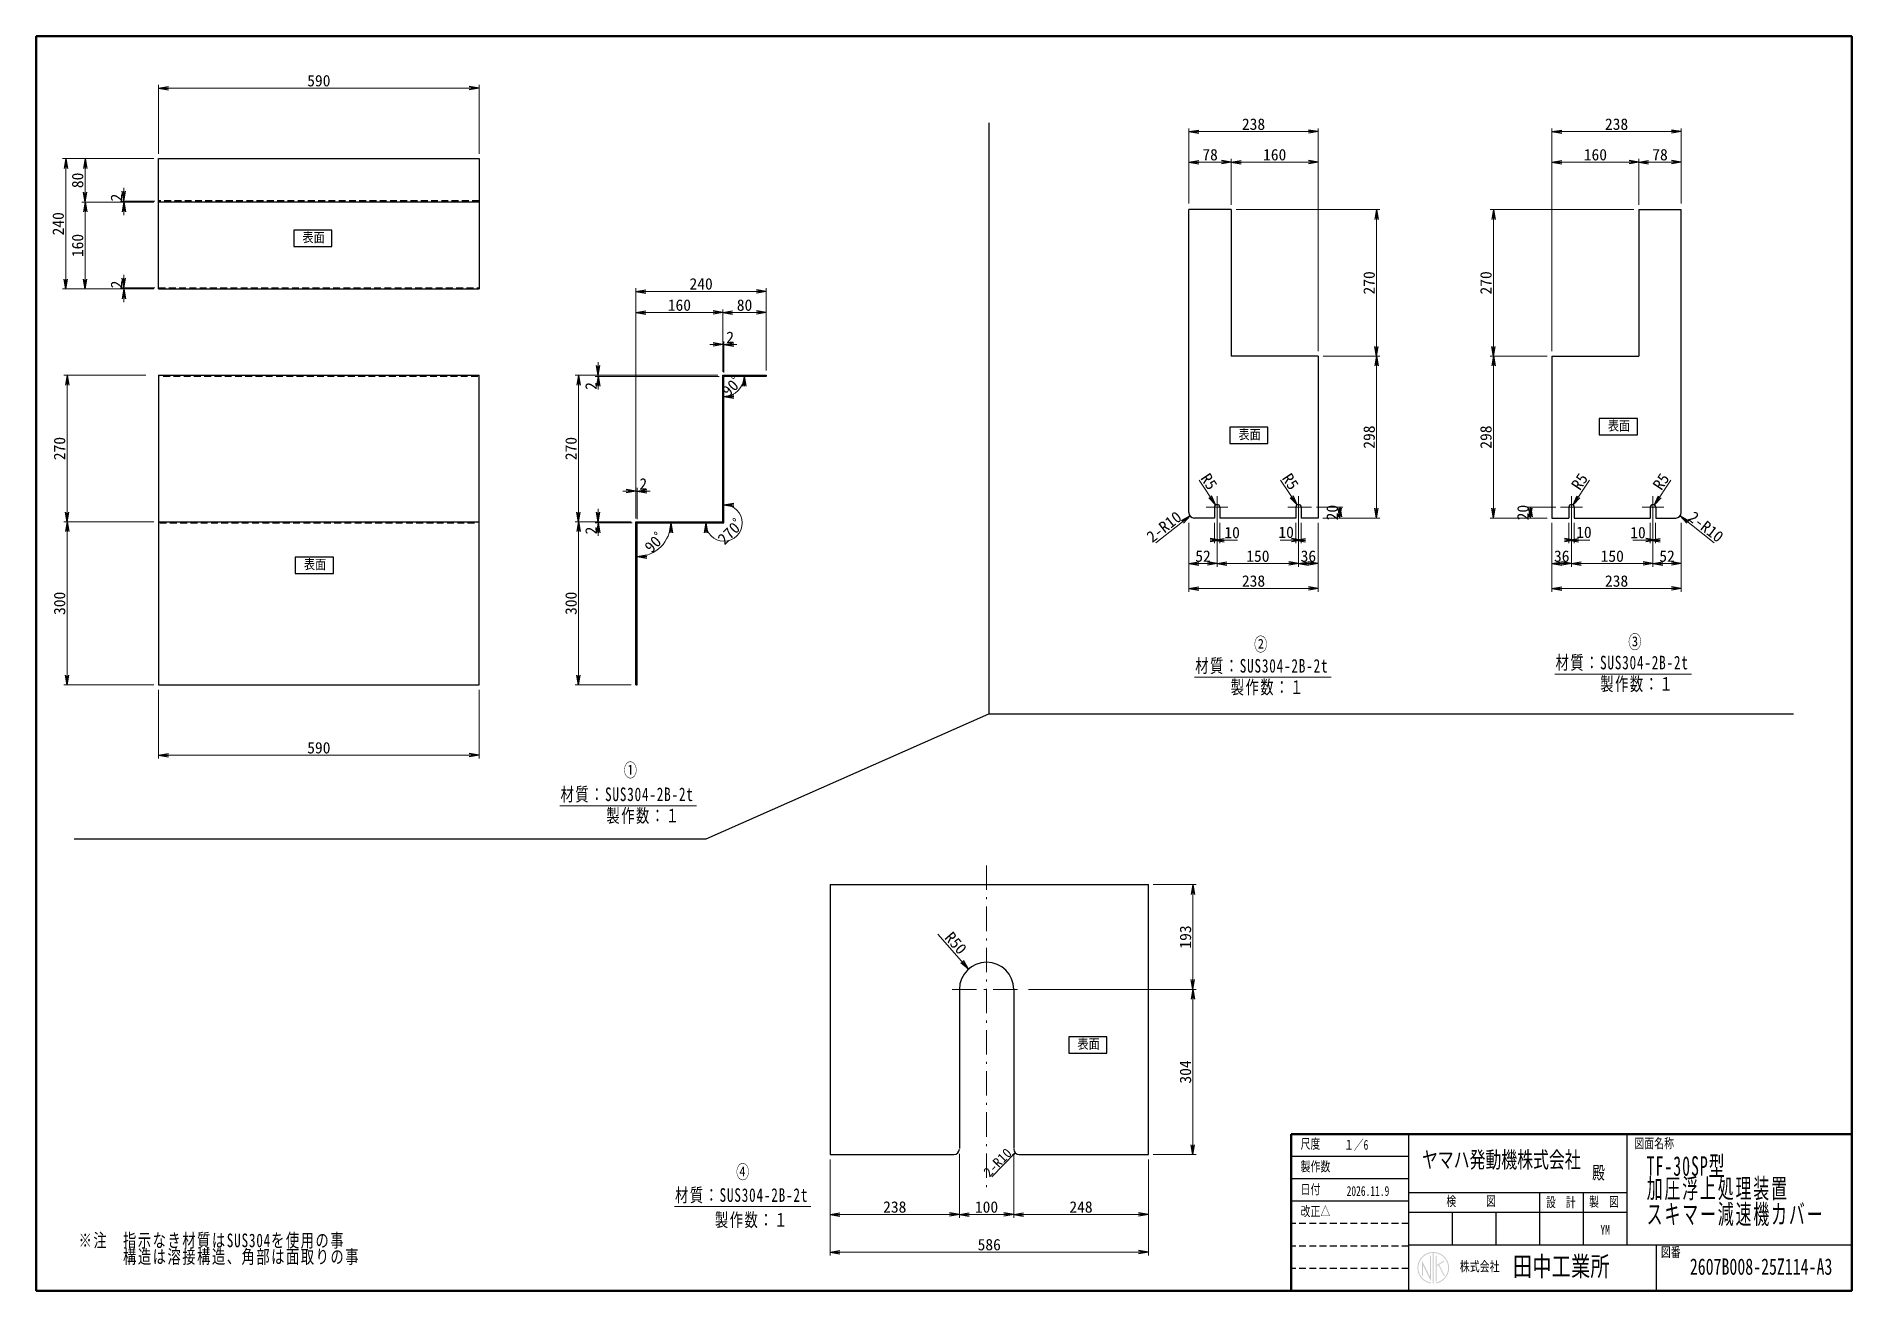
# Model space of a CAD drawing. Header units: millimetres. Extents: x 131 to 3474, y 91 to 2401.
import ezdxf

# ---------------------------------------------------------------- set-up
doc = ezdxf.new("R2010")
doc.units = ezdxf.units.MM
doc.header["$LTSCALE"] = 1.5
doc.linetypes.add('DASHDOT', pattern=[50.5, 30, -9, 2.5, -9])
doc.linetypes.add('HIDDEN', pattern=[12.6, 8.4, -4.2])
for name, color, linetype, lineweight in [('1', 7, 'Continuous', 9), ('15', 5, 'Continuous', 9), ('20', 250, 'Continuous', 30), ('4', 5, 'Continuous', 9), ('7', 4, 'Continuous', 50)]:
    doc.layers.add(name, color=color, linetype=linetype, lineweight=lineweight)
doc.styles.get("Standard").update_dxf_attribs({"font": 'txt', "bigfont": 'bigfont'})
doc.styles.add('ＭＳ ゴシック', font='')
doc.styles.get('ＭＳ ゴシック').set_extended_font_data('ＭＳ ゴシック')
doc.dimstyles.get("Standard").update_dxf_attribs({"dimtxt": 0.18, "dimasz": 0.18, "dimexe": 0.18, "dimexo": 0.0625, "dimgap": 0.09, "dimtad": 0, "dimtih": 1, "dimtoh": 1, "dimdec": 4, "dimzin": 0, "dimdsep": 46, "dimtxsty": 'Standard', "dimcen": 0.09, "dimadec": 0, "dimazin": 0, "dimtfac": 1, "dimtdec": 4, "dimtofl": 0, "dimtmove": 0, "dimatfit": 3, "dimfxl": 1, "dimtolj": 1, "dimtzin": 0, "dimarcsym": 0})

msp = doc.modelspace()

# ---------------------------------------------------------------- texts
at = {"layer": '1', "color": 7, "linetype": 'Continuous', "lineweight": 9, "char_height": 18, "width": 51.5886, "attachment_point": 5}
for insert in [(641.39, 2029.44), (2365.16, 1666.58), (3045.45, 1682.61), (644.06, 1427.34), (2068.6, 544.07)]:
    msp.add_mtext('{\\fＭＳ ゴシック;\\W0.833333;表面}', dxfattribs=dict(at, insert=insert))
at = {"layer": '7', "color": 7, "linetype": 'Continuous', "lineweight": 9}
for s, insert, char_height, width, attachment_point in [('{\\fＭＳ ゴシック;\\W0.714286;\\T1.120000;②}', (2373.43, 1265.54), 25, 31.6711, 7), ('{\\fＭＳ ゴシック;\\W0.714286;\\T1.120000;③}', (3062.51, 1270.07), 25, 31.6711, 7), ('{\\fＭＳ ゴシック;\\W0.714286;\\T1.120000;材質：SUS304-2B-2t}', (2387.67, 1239.91), 25, 321.2285, 5), ('{\\fＭＳ ゴシック;\\W0.714286;\\T1.120000;材質：SUS304-2B-2t}', (3051.25, 1245.92), 25, 321.2285, 5), ('{\\fＭＳ ゴシック;\\W0.714286;\\T1.120000;製作数：１}', (2330.48, 1186.67), 25, 157.7915, 7), ('{\\fＭＳ ゴシック;\\W0.714286;\\T1.120000;製作数：１}', (3010.99, 1192.68), 25, 157.7915, 7), ('{\\fＭＳ ゴシック;\\W0.714286;\\T1.120000;①}', (1212.66, 1033.75), 25, 31.6711, 7), ('{\\fＭＳ ゴシック;\\W0.714286;\\T1.120000;材質：SUS304-2B-2t}', (1218.89, 1003.35), 25, 321.2285, 5), ('{\\fＭＳ ゴシック;\\W0.714286;\\T1.120000;製作数：１}', (1180.75, 950.1), 25, 157.7915, 7), ('{\\fＭＳ ゴシック;\\W0.714286;\\T1.016667;尺度}', (2459.14, 350.09), 18, 45.0555, 7), ('{\\fＭＳ ゴシック;\\W0.714286;１／6}', (2539.07, 348.08), 18, 50.4262, 7), ('{\\fＭＳ ゴシック;\\W0.714286;\\T1.016667;図面名称}', (3073.84, 351.09), 18, 91.9882, 7), ('{\\fＭＳ ゴシック;\\W0.714286;ヤマハ発動機株式会社}', (2682.57, 313.39), 30, 390.3074, 7), ('{\\fＭＳ ゴシック;\\W0.595238;\\T1.120000;TF-30SP型}', (3096.46, 300.06), 36, 189.8006, 7), ('{\\fＭＳ ゴシック;\\W0.714286;\\T1.120000;④}', (1419.49, 293.91), 25, 31.6711, 7), ('{\\fＭＳ ゴシック;\\W0.714286;\\T1.016667;製作数}', (2459.14, 308.32), 18, 69.0787, 7), ('{\\fＭＳ ゴシック;\\W0.714286;\\T1.012500;殿}', (2996.11, 293.26), 24, 29.893, 7), ('{\\fＭＳ ゴシック;\\W0.595238;\\T1.120000;加圧浮上処理装置}', (3096.46, 256.86), 36, 329.0113, 7), ('{\\fＭＳ ゴシック;\\W0.714286;\\T1.120000;材質：SUS304-2B-2t}', (1429.72, 265.32), 25, 321.2285, 5), ('{\\fＭＳ ゴシック;\\W0.714286;\\T1.016667;日付}', (2459.14, 266.3), 18, 41.6231, 7), ('{\\fＭＳ ゴシック;\\W0.714286;2026.11.9}', (2583.19, 274.09), 18, 104.2848, 5), ('{\\fＭＳ ゴシック;\\W0.714286;\\T1.120000;製作数：１}', (1380.56, 205.66), 25, 157.7915, 7), ('{\\fＭＳ ゴシック;\\W0.714286;\\T1.016667;改正△}', (2459.14, 225.72), 18, 68.1658, 7), ('{\\fＭＳ ゴシック;\\W0.714286;\\T1.016667;検\u3000\u3000\u3000図}', (2727.51, 244.42), 18, 116.0114, 7), ('{\\fＭＳ ゴシック;\\W0.714286;\\T1.016667;設\u3000計}', (2911.13, 242.47), 18, 68.8048, 7), ('{\\fＭＳ ゴシック;\\W0.714286;\\T1.016667;製\u3000図}', (2990.54, 243.45), 18, 67.7824, 7), ('{\\fＭＳ ゴシック;\\W0.595238;\\T1.120000;スキマー減速機カバー}', (3096.46, 209.43), 36, 411.1952, 7), ('{\\fＭＳ ゴシック;\\W0.714286;YM}', (3019.98, 202.86), 18, 22.3468, 5), ('{\\fＭＳ ゴシック;\\W0.714286;\\T1.120000;※注\u3000指示なき材質はSUS304を使用の事}', (208.73, 167.86), 25, 627.838, 7), ('{\\fＭＳ ゴシック;\\W0.714286;\\T1.120000;\u3000\u3000\u3000構造は溶接構造、角部は面取りの事}', (208.73, 137.86), 25, 659.9432, 7), ('{\\fＭＳ ゴシック;\\W0.714286;\\T1.016667;図番}', (3122.75, 150.79), 18, 43.8505, 7), ('{\\fＭＳ ゴシック;\\W0.714286;\\T1.016667;株式会社}', (2752.42, 124.25), 18, 93.3757, 7), ('{\\fＭＳ ゴシック;\\W0.714286;\\T1.016667;田中工業所}', (2850.24, 113.45), 36, 229.978, 7), ('{\\fＭＳ ゴシック;\\W0.714286;2607B008-25Z114-A3}', (3307.15, 134.71), 30, 351.8153, 5)]:
    msp.add_mtext(s, dxfattribs=dict(at, insert=insert, char_height=char_height, width=width, attachment_point=attachment_point))

# ---------------------------------------------------------------- blocks, each defined once
blk = doc.blocks.new('_OPEN')
at = {"color": 0}
for q in [(-1, 0.17), (-1, -0.17), (-1, 0)]:
    blk.add_line((0, 0), q, dxfattribs=at)
blk = doc.blocks.new('Dim1')
at = {"layer": '20', "color": 7, "linetype": 'Continuous', "lineweight": 9}
for p, q in [((356.1, 1197.4), (356.1, 1070.6)), ((946.1, 1197.4), (946.1, 1070.6)), ((356.1, 1076.6), (946.1, 1076.6))]:
    blk.add_line(p, q, dxfattribs=at)
at = {"layer": '20', "color": 7, "linetype": 'Continuous', "lineweight": 9, "xscale": 18, "yscale": 18, "zscale": 18}
for p, rotation in [((356.1, 1076.6), 179.9999999999998), ((946.1, 1076.6), 359.9999999999997)]:
    blk.add_blockref('_OPEN', p, dxfattribs=dict(at, rotation=rotation))
at = {"layer": '20', "color": 7, "linetype": 'Continuous', "lineweight": 9, "insert": (651.1, 1079.6), "char_height": 21, "width": 270, "attachment_point": 8, "style": 'ＭＳ ゴシック'}
blk.add_mtext('590', dxfattribs=at)
blk = doc.blocks.new('Dim2')
at = {"layer": '20', "color": 7, "linetype": 'Continuous', "lineweight": 9}
for p, q in [((1226.1, 1506.4), (1159.8, 1506.4)), ((1165.8, 1530.4), (1165.8, 1480.4)), ((1228.2, 1504.4), (1159.8, 1504.4))]:
    blk.add_line(p, q, dxfattribs=at)
at = {"layer": '20', "color": 7, "linetype": 'Continuous', "lineweight": 9, "xscale": 18, "yscale": 18, "zscale": 18}
for p, rotation in [((1165.8, 1506.4), 269.9999999999998), ((1165.8, 1504.4), 89.99999999999991)]:
    blk.add_blockref('_OPEN', p, dxfattribs=dict(at, rotation=rotation))
at = {"layer": '20', "color": 7, "linetype": 'Continuous', "lineweight": 9, "insert": (1162.8, 1497.6), "char_height": 21, "width": 70, "attachment_point": 9, "rotation": 90, "style": 'ＭＳ ゴシック'}
blk.add_mtext('2', dxfattribs=at)
blk = doc.blocks.new('Dim3')
at = {"layer": '20', "color": 7, "linetype": 'Continuous', "lineweight": 9}
for p, q in [((1211.1, 1562.8), (1261.1, 1562.8)), ((1235.1, 1512.7), (1235.1, 1568.8)), ((1237.1, 1511.2), (1237.1, 1568.8))]:
    blk.add_line(p, q, dxfattribs=at)
at = {"layer": '20', "color": 7, "linetype": 'Continuous', "lineweight": 9, "xscale": 18, "yscale": 18, "zscale": 18}
for p, rotation in [((1235.1, 1562.8), 359.9999999999997), ((1237.1, 1562.8), 179.9999999999995)]:
    blk.add_blockref('_OPEN', p, dxfattribs=dict(at, rotation=rotation))
at = {"layer": '20', "color": 7, "linetype": 'Continuous', "lineweight": 9, "insert": (1241.5, 1565.8), "char_height": 21, "width": 70, "attachment_point": 7, "style": 'ＭＳ ゴシック'}
blk.add_mtext('2', dxfattribs=at)
blk = doc.blocks.new('Dim4')
at = {"layer": '20', "color": 7, "linetype": 'Continuous', "lineweight": 9}
for p, q in [((1226.1, 1506.4), (1123.3, 1506.4)), ((1129.3, 1206.4), (1129.3, 1506.4)), ((1226.1, 1206.4), (1123.3, 1206.4))]:
    blk.add_line(p, q, dxfattribs=at)
at = {"layer": '20', "color": 7, "linetype": 'Continuous', "lineweight": 9, "xscale": 18, "yscale": 18, "zscale": 18}
for p, rotation in [((1129.3, 1506.4), 89.99999999999959), ((1129.3, 1206.4), 269.9999999999998)]:
    blk.add_blockref('_OPEN', p, dxfattribs=dict(at, rotation=rotation))
at = {"layer": '20', "color": 7, "linetype": 'Continuous', "lineweight": 9, "insert": (1126.3, 1356.4), "char_height": 21, "width": 270, "attachment_point": 8, "rotation": 90, "style": 'ＭＳ ゴシック'}
blk.add_mtext('300', dxfattribs=at)
blk = doc.blocks.new('Dim5')
at = {"layer": '20', "color": 7, "linetype": 'Continuous', "lineweight": 9}
for p, q in [((1386.1, 1776.4), (1123.3, 1776.4)), ((1129.3, 1506.4), (1129.3, 1776.4))]:
    blk.add_line(p, q, dxfattribs=at)
at = {"layer": '20', "color": 7, "linetype": 'Continuous', "lineweight": 9, "xscale": 18, "yscale": 18, "zscale": 18}
for p, rotation in [((1129.3, 1776.4), 89.99999999999959), ((1129.3, 1506.4), 269.9999999999998)]:
    blk.add_blockref('_OPEN', p, dxfattribs=dict(at, rotation=rotation))
at = {"layer": '20', "color": 7, "linetype": 'Continuous', "lineweight": 9, "insert": (1126.3, 1641.4), "char_height": 21, "width": 270, "attachment_point": 8, "rotation": 90, "style": 'ＭＳ ゴシック'}
blk.add_mtext('270', dxfattribs=at)
blk = doc.blocks.new('Dim6')
at = {"layer": '20', "color": 7, "linetype": 'Continuous', "lineweight": 9}
for p, q in [((1235.1, 1515.4), (1235.1, 1936.9)), ((1235.1, 1930.9), (1475.1, 1930.9)), ((1475.1, 1785.4), (1475.1, 1936.9))]:
    blk.add_line(p, q, dxfattribs=at)
at = {"layer": '20', "color": 7, "linetype": 'Continuous', "lineweight": 9, "xscale": 18, "yscale": 18, "zscale": 18}
for p, rotation in [((1235.1, 1930.9), 179.9999999999998), ((1475.1, 1930.9), 359.9999999999997)]:
    blk.add_blockref('_OPEN', p, dxfattribs=dict(at, rotation=rotation))
at = {"layer": '20', "color": 7, "linetype": 'Continuous', "lineweight": 9, "insert": (1355.1, 1933.9), "char_height": 21, "width": 270, "attachment_point": 8, "style": 'ＭＳ ゴシック'}
blk.add_mtext('240', dxfattribs=at)
blk = doc.blocks.new('Dim7')
at = {"layer": '20', "color": 7, "linetype": 'Continuous', "lineweight": 9}
for p, q in [((1235.1, 1515.4), (1235.1, 1897.8)), ((1235.1, 1891.8), (1395.1, 1891.8)), ((1395.1, 1785.4), (1395.1, 1897.8))]:
    blk.add_line(p, q, dxfattribs=at)
at = {"layer": '20', "color": 7, "linetype": 'Continuous', "lineweight": 9, "xscale": 18, "yscale": 18, "zscale": 18}
for p, rotation in [((1235.1, 1891.8), 179.9999999999998), ((1395.1, 1891.8), 359.9999999999997)]:
    blk.add_blockref('_OPEN', p, dxfattribs=dict(at, rotation=rotation))
at = {"layer": '20', "color": 7, "linetype": 'Continuous', "lineweight": 9, "insert": (1315.1, 1894.8), "char_height": 21, "width": 255, "attachment_point": 8, "style": 'ＭＳ ゴシック'}
blk.add_mtext('160', dxfattribs=at)
blk = doc.blocks.new('Dim8')
at = {"layer": '20', "color": 7, "linetype": 'Continuous', "lineweight": 9}
for p, q in [((1395.1, 1891.8), (1475.1, 1891.8)), ((1475.1, 1785.4), (1475.1, 1897.8))]:
    blk.add_line(p, q, dxfattribs=at)
at = {"layer": '20', "color": 7, "linetype": 'Continuous', "lineweight": 9, "xscale": 18, "yscale": 18, "zscale": 18}
for p, rotation in [((1395.1, 1891.8), 179.9999999999999), ((1475.1, 1891.8), 359.9999999999997)]:
    blk.add_blockref('_OPEN', p, dxfattribs=dict(at, rotation=rotation))
at = {"layer": '20', "color": 7, "linetype": 'Continuous', "lineweight": 9, "insert": (1435.1, 1894.8), "char_height": 21, "width": 170, "attachment_point": 8, "style": 'ＭＳ ゴシック'}
blk.add_mtext('80', dxfattribs=at)
blk = doc.blocks.new('Dim9')
at = {"layer": '20', "color": 7, "linetype": 'Continuous', "lineweight": 9}
for p, q in [((1386.1, 1776.4), (1159.8, 1776.4)), ((1388.1, 1774.4), (1159.8, 1774.4)), ((1165.8, 1800.4), (1165.8, 1750.4))]:
    blk.add_line(p, q, dxfattribs=at)
at = {"layer": '20', "color": 7, "linetype": 'Continuous', "lineweight": 9, "xscale": 18, "yscale": 18, "zscale": 18}
for p, rotation in [((1165.8, 1776.4), 269.9999999999998), ((1165.8, 1774.4), 89.99999999999991)]:
    blk.add_blockref('_OPEN', p, dxfattribs=dict(at, rotation=rotation))
at = {"layer": '20', "color": 7, "linetype": 'Continuous', "lineweight": 9, "insert": (1162.8, 1763.8), "char_height": 21, "width": 70, "attachment_point": 9, "rotation": 90, "style": 'ＭＳ ゴシック'}
blk.add_mtext('2', dxfattribs=at)
blk = doc.blocks.new('Dim10')
at = {"layer": '20', "color": 7, "linetype": 'Continuous', "lineweight": 9}
for p, q in [((1395.1, 1782.7), (1395.1, 1838.8)), ((1397.1, 1781.2), (1397.1, 1838.8)), ((1371.1, 1832.8), (1421.1, 1832.8))]:
    blk.add_line(p, q, dxfattribs=at)
at = {"layer": '20', "color": 7, "linetype": 'Continuous', "lineweight": 9, "xscale": 18, "yscale": 18, "zscale": 18}
for p, rotation in [((1395.1, 1832.8), 359.9999999999997), ((1397.1, 1832.8), 179.9999999999995)]:
    blk.add_blockref('_OPEN', p, dxfattribs=dict(at, rotation=rotation))
at = {"layer": '20', "color": 7, "linetype": 'Continuous', "lineweight": 9, "insert": (1401.5, 1835.8), "char_height": 21, "width": 70, "attachment_point": 7, "style": 'ＭＳ ゴシック'}
blk.add_mtext('2', dxfattribs=at)
blk = doc.blocks.new('Dim11')
at = {"layer": '20', "color": 7, "linetype": 'Continuous', "lineweight": 9}
for p, q in [((347.1, 2175.3), (178.9, 2175.3)), ((184.9, 1935.3), (184.9, 2175.3)), ((347.1, 1935.3), (178.9, 1935.3))]:
    blk.add_line(p, q, dxfattribs=at)
at = {"layer": '20', "color": 7, "linetype": 'Continuous', "lineweight": 9, "xscale": 18, "yscale": 18, "zscale": 18}
for p, rotation in [((184.9, 2175.3), 89.99999999999939), ((184.9, 1935.3), 269.9999999999996)]:
    blk.add_blockref('_OPEN', p, dxfattribs=dict(at, rotation=rotation))
at = {"layer": '20', "color": 7, "linetype": 'Continuous', "lineweight": 9, "insert": (181.9, 2055.3), "char_height": 21, "width": 270, "attachment_point": 8, "rotation": 90, "style": 'ＭＳ ゴシック'}
blk.add_mtext('240', dxfattribs=at)
blk = doc.blocks.new('Dim12')
at = {"layer": '20', "color": 7, "linetype": 'Continuous', "lineweight": 9}
for p, q in [((347.1, 2095.3), (214.6, 2095.3)), ((220.6, 1935.3), (220.6, 2095.3)), ((347.1, 1935.3), (214.6, 1935.3))]:
    blk.add_line(p, q, dxfattribs=at)
at = {"layer": '20', "color": 7, "linetype": 'Continuous', "lineweight": 9, "xscale": 18, "yscale": 18, "zscale": 18}
for p, rotation in [((220.6, 2095.3), 89.99999999999939), ((220.6, 1935.3), 269.9999999999995)]:
    blk.add_blockref('_OPEN', p, dxfattribs=dict(at, rotation=rotation))
at = {"layer": '20', "color": 7, "linetype": 'Continuous', "lineweight": 9, "insert": (217.6, 2015.3), "char_height": 21, "width": 255, "attachment_point": 8, "rotation": 90, "style": 'ＭＳ ゴシック'}
blk.add_mtext('160', dxfattribs=at)
blk = doc.blocks.new('Dim13')
at = {"layer": '20', "color": 7, "linetype": 'Continuous', "lineweight": 9}
for p, q in [((347.1, 2175.3), (214.6, 2175.3)), ((220.6, 2095.3), (220.6, 2175.3))]:
    blk.add_line(p, q, dxfattribs=at)
at = {"layer": '20', "color": 7, "linetype": 'Continuous', "lineweight": 9, "xscale": 18, "yscale": 18, "zscale": 18}
for p, rotation in [((220.6, 2175.3), 89.99999999999939), ((220.6, 2095.3), 269.9999999999996)]:
    blk.add_blockref('_OPEN', p, dxfattribs=dict(at, rotation=rotation))
at = {"layer": '20', "color": 7, "linetype": 'Continuous', "lineweight": 9, "insert": (217.6, 2135.3), "char_height": 21, "width": 170, "attachment_point": 8, "rotation": 90, "style": 'ＭＳ ゴシック'}
blk.add_mtext('80', dxfattribs=at)
blk = doc.blocks.new('Dim14')
at = {"layer": '20', "color": 7, "linetype": 'Continuous', "lineweight": 9}
for p, q in [((291.8, 2071.3), (291.8, 2121.3)), ((349.1, 2097.3), (285.8, 2097.3)), ((347.1, 2095.3), (285.8, 2095.3))]:
    blk.add_line(p, q, dxfattribs=at)
at = {"layer": '20', "color": 7, "linetype": 'Continuous', "lineweight": 9, "xscale": 18, "yscale": 18, "zscale": 18}
for p, rotation in [((291.8, 2097.3), 269.9999999999998), ((291.8, 2095.3), 89.99999999999959)]:
    blk.add_blockref('_OPEN', p, dxfattribs=dict(at, rotation=rotation))
at = {"layer": '20', "color": 7, "linetype": 'Continuous', "lineweight": 9, "insert": (288.8, 2096.5), "char_height": 21, "width": 70, "attachment_point": 7, "rotation": 90, "style": 'ＭＳ ゴシック'}
blk.add_mtext('2', dxfattribs=at)
blk = doc.blocks.new('Dim15')
at = {"layer": '20', "color": 7, "linetype": 'Continuous', "lineweight": 9}
for p, q in [((291.8, 1911.3), (291.8, 1961.3)), ((349.1, 1937.3), (285.8, 1937.3)), ((347.1, 1935.3), (285.8, 1935.3))]:
    blk.add_line(p, q, dxfattribs=at)
at = {"layer": '20', "color": 7, "linetype": 'Continuous', "lineweight": 9, "xscale": 18, "yscale": 18, "zscale": 18}
for p, rotation in [((291.8, 1937.3), 269.9999999999998), ((291.8, 1935.3), 89.99999999999959)]:
    blk.add_blockref('_OPEN', p, dxfattribs=dict(at, rotation=rotation))
at = {"layer": '20', "color": 7, "linetype": 'Continuous', "lineweight": 9, "insert": (288.8, 1936.5), "char_height": 21, "width": 70, "attachment_point": 7, "rotation": 90, "style": 'ＭＳ ゴシック'}
blk.add_mtext('2', dxfattribs=at)
blk = doc.blocks.new('Dim16')
at = {"layer": '20', "color": 7, "linetype": 'Continuous', "lineweight": 9}
blk.add_arc((1397.1, 1774.4), 37, 270, 0, dxfattribs=at)
at = {"layer": '20', "color": 7, "linetype": 'Continuous', "lineweight": 9, "xscale": 18, "yscale": 18, "zscale": 18}
for p, rotation in [((1434.1, 1774.4), 89.99999999999991), ((1397.1, 1737.3), 179.9999999999998)]:
    blk.add_blockref('_OPEN', p, dxfattribs=dict(at, rotation=rotation))
at = {"layer": '20', "color": 7, "linetype": 'Continuous', "lineweight": 9, "insert": (1421.2, 1750.3), "char_height": 21, "width": 197.405, "attachment_point": 8, "rotation": 45, "style": 'ＭＳ ゴシック'}
blk.add_mtext('90ﾟ', dxfattribs=at)
blk = doc.blocks.new('Dim17')
at = {"layer": '20', "color": 7, "linetype": 'Continuous', "lineweight": 9}
blk.add_arc((1397.1, 1504.4), 33.5, 180, 90, dxfattribs=at)
at = {"layer": '20', "color": 7, "linetype": 'Continuous', "lineweight": 9, "xscale": 18, "yscale": 18, "zscale": 18}
for p, rotation in [((1397.1, 1537.9), 179.9999999999998), ((1363.6, 1504.4), 89.99999999999959)]:
    blk.add_blockref('_OPEN', p, dxfattribs=dict(at, rotation=rotation))
at = {"layer": '20', "color": 7, "linetype": 'Continuous', "lineweight": 9, "insert": (1418.7, 1482.8), "char_height": 21, "width": 297.405, "attachment_point": 8, "rotation": 45, "style": 'ＭＳ ゴシック'}
blk.add_mtext('270ﾟ', dxfattribs=at)
blk = doc.blocks.new('Dim18')
at = {"layer": '20', "color": 7, "linetype": 'Continuous', "lineweight": 9}
blk.add_arc((1237.2, 1504.4), 61.9, 270, 0, dxfattribs=at)
at = {"layer": '20', "color": 7, "linetype": 'Continuous', "lineweight": 9, "xscale": 18, "yscale": 18, "zscale": 18}
for p, rotation in [((1299.1, 1504.4), 89.99999999999991), ((1237.2, 1442.4), 179.9999999999998)]:
    blk.add_blockref('_OPEN', p, dxfattribs=dict(at, rotation=rotation))
at = {"layer": '20', "color": 7, "linetype": 'Continuous', "lineweight": 9, "insert": (1278.9, 1462.7), "char_height": 21, "width": 197.405, "attachment_point": 8, "rotation": 45, "style": 'ＭＳ ゴシック'}
blk.add_mtext('90ﾟ', dxfattribs=at)
blk = doc.blocks.new('Dim19')
at = {"layer": '20', "color": 7, "linetype": 'Continuous', "lineweight": 9}
for p, q in [((347.1, 1506.4), (181.4, 1506.4)), ((187.4, 1206.4), (187.4, 1506.4)), ((347.1, 1206.4), (181.4, 1206.4))]:
    blk.add_line(p, q, dxfattribs=at)
at = {"layer": '20', "color": 7, "linetype": 'Continuous', "lineweight": 9, "xscale": 18, "yscale": 18, "zscale": 18}
for p, rotation in [((187.4, 1506.4), 89.99999999999959), ((187.4, 1206.4), 269.9999999999998)]:
    blk.add_blockref('_OPEN', p, dxfattribs=dict(at, rotation=rotation))
at = {"layer": '20', "color": 7, "linetype": 'Continuous', "lineweight": 9, "insert": (184.4, 1356.4), "char_height": 21, "width": 270, "attachment_point": 8, "rotation": 90, "style": 'ＭＳ ゴシック'}
blk.add_mtext('300', dxfattribs=at)
blk = doc.blocks.new('Dim20')
at = {"layer": '20', "color": 7, "linetype": 'Continuous', "lineweight": 9}
for p, q in [((332.4, 1776.4), (181.4, 1776.4)), ((187.4, 1506.4), (187.4, 1776.4))]:
    blk.add_line(p, q, dxfattribs=at)
at = {"layer": '20', "color": 7, "linetype": 'Continuous', "lineweight": 9, "xscale": 18, "yscale": 18, "zscale": 18}
for p, rotation in [((187.4, 1776.4), 89.99999999999959), ((187.4, 1506.4), 269.9999999999998)]:
    blk.add_blockref('_OPEN', p, dxfattribs=dict(at, rotation=rotation))
at = {"layer": '20', "color": 7, "linetype": 'Continuous', "lineweight": 9, "insert": (184.4, 1641.4), "char_height": 21, "width": 270, "attachment_point": 8, "rotation": 90, "style": 'ＭＳ ゴシック'}
blk.add_mtext('270', dxfattribs=at)
blk = doc.blocks.new('Dim21')
at = {"layer": '20', "color": 7, "linetype": 'Continuous', "lineweight": 9}
for p, q in [((356.1, 2184.3), (356.1, 2311.1)), ((946.1, 2184.3), (946.1, 2311.1)), ((356.1, 2305.1), (946.1, 2305.1))]:
    blk.add_line(p, q, dxfattribs=at)
at = {"layer": '20', "color": 7, "linetype": 'Continuous', "lineweight": 9, "xscale": 18, "yscale": 18, "zscale": 18, "rotation": 179.9999999999998}
blk.add_blockref('_OPEN', (356.1, 2305.1), dxfattribs=at)
at = {"layer": '20', "color": 7, "linetype": 'Continuous', "lineweight": 9, "xscale": 18, "yscale": 18, "zscale": 18}
blk.add_blockref('_OPEN', (946.1, 2305.1), dxfattribs=at)
at = {"layer": '20', "color": 7, "linetype": 'Continuous', "lineweight": 9, "insert": (651.1, 2308.1), "char_height": 21, "width": 270, "attachment_point": 8, "style": 'ＭＳ ゴシック'}
blk.add_mtext('590', dxfattribs=at)
blk = doc.blocks.new('Dim22')
at = {"layer": '15', "color": 7, "linetype": 'Continuous', "lineweight": 9}
blk.add_line((1933.7, 344.3), (1890.7, 300.3), dxfattribs=at)
at = {"layer": '15', "color": 7, "linetype": 'Continuous', "lineweight": 9, "xscale": 6, "yscale": 6, "zscale": 6, "rotation": 45.63999657904793}
blk.add_blockref('_OPEN', (1933.7, 344.3), dxfattribs=at)
at = {"layer": '15', "color": 7, "linetype": 'Continuous', "lineweight": 9, "insert": (1907.6, 320.2), "char_height": 18, "width": 432.857, "attachment_point": 8, "rotation": 45.64, "style": 'ＭＳ ゴシック'}
blk.add_mtext('2-R10', dxfattribs=at)
blk = doc.blocks.new('Dim23')
at = {"layer": '20', "color": 7, "linetype": 'Continuous', "lineweight": 9}
blk.add_line((1847.7, 683), (1791.3, 747.3), dxfattribs=at)
at = {"layer": '20', "color": 7, "linetype": 'Continuous', "lineweight": 9, "xscale": 18, "yscale": 18, "zscale": 18, "rotation": 311.2724443997508}
blk.add_blockref('_OPEN', (1847.7, 683), dxfattribs=at)
at = {"layer": '20', "color": 7, "linetype": 'Continuous', "lineweight": 9, "insert": (1816.1, 723.6), "char_height": 21, "width": 270, "attachment_point": 8, "rotation": 311.2724, "style": 'ＭＳ ゴシック'}
blk.add_mtext('R50', dxfattribs=at)
blk = doc.blocks.new('G1')
at = {"layer": '4', "color": 7, "linetype": 'DASHDOT', "lineweight": 9}
for p, q in [((2958, 1553.5), (2958, 1513.5)), ((2938, 1533.5), (2978, 1533.5))]:
    blk.add_line(p, q, dxfattribs=at)
blk = doc.blocks.new('G2')
at = {"layer": '4', "color": 7, "linetype": 'DASHDOT', "lineweight": 9}
for p, q in [((3108, 1553.5), (3108, 1513.5)), ((3088, 1533.5), (3128, 1533.5))]:
    blk.add_line(p, q, dxfattribs=at)
blk = doc.blocks.new('Dim24')
at = {"layer": '20', "color": 7, "linetype": 'Continuous', "lineweight": 9}
blk.add_line((3157.9, 1517.3), (3220.9, 1468.1), dxfattribs=at)
at = {"layer": '20', "color": 7, "linetype": 'Continuous', "lineweight": 9, "xscale": 18, "yscale": 18, "zscale": 18, "rotation": 141.9781237334262}
blk.add_blockref('_OPEN', (3157.9, 1517.3), dxfattribs=at)
at = {"layer": '20', "color": 7, "linetype": 'Continuous', "lineweight": 9, "insert": (3199.1, 1488.9), "char_height": 21, "width": 505, "attachment_point": 8, "rotation": 321.9781, "style": 'ＭＳ ゴシック'}
blk.add_mtext('2-R10', dxfattribs=at)
blk = doc.blocks.new('Dim25')
at = {"layer": '20', "color": 7, "linetype": 'Continuous', "lineweight": 9}
for p, q in [((2953, 1504.5), (2953, 1466.9)), ((2963, 1504.5), (2963, 1466.9)), ((2953, 1472.9), (2991.8, 1472.9))]:
    blk.add_line(p, q, dxfattribs=at)
at = {"layer": '20', "color": 7, "linetype": 'Continuous', "lineweight": 9, "xscale": 18, "yscale": 18, "zscale": 18}
for p, rotation in [((2963, 1472.9), 359.9999999999997), ((2953, 1472.9), 179.9999999999998)]:
    blk.add_blockref('_OPEN', p, dxfattribs=dict(at, rotation=rotation))
at = {"layer": '20', "color": 7, "linetype": 'Continuous', "lineweight": 9, "insert": (2966.6, 1476.5), "char_height": 21, "width": 155, "attachment_point": 7, "style": 'ＭＳ ゴシック'}
blk.add_mtext('10', dxfattribs=at)
blk = doc.blocks.new('Dim26')
at = {"layer": '20', "color": 7, "linetype": 'Continuous', "lineweight": 9}
for p, q in [((3103, 1504.5), (3103, 1466.9)), ((3113, 1504.5), (3113, 1466.9)), ((3070.7, 1472.9), (3113, 1472.9))]:
    blk.add_line(p, q, dxfattribs=at)
at = {"layer": '20', "color": 7, "linetype": 'Continuous', "lineweight": 9, "xscale": 18, "yscale": 18, "zscale": 18}
for p, rotation in [((3113, 1472.9), 359.9999999999997), ((3103, 1472.9), 179.9999999999998)]:
    blk.add_blockref('_OPEN', p, dxfattribs=dict(at, rotation=rotation))
at = {"layer": '20', "color": 7, "linetype": 'Continuous', "lineweight": 9, "insert": (3094.7, 1475.9), "char_height": 21, "width": 155, "attachment_point": 9, "style": 'ＭＳ ゴシック'}
blk.add_mtext('10', dxfattribs=at)
blk = doc.blocks.new('Dim27')
at = {"layer": '20', "color": 7, "linetype": 'Continuous', "lineweight": 9}
blk.add_line((3110.8, 1537.6), (3141, 1583.1), dxfattribs=at)
at = {"layer": '20', "color": 7, "linetype": 'Continuous', "lineweight": 9, "xscale": 18, "yscale": 18, "zscale": 18, "rotation": 236.4136816615588}
blk.add_blockref('_OPEN', (3110.8, 1537.6), dxfattribs=at)
at = {"layer": '20', "color": 7, "linetype": 'Continuous', "lineweight": 9, "insert": (3131.8, 1574.7), "char_height": 21, "width": 170, "attachment_point": 8, "rotation": 56.4137, "style": 'ＭＳ ゴシック'}
blk.add_mtext('R5', dxfattribs=at)
blk = doc.blocks.new('Dim28')
at = {"layer": '20', "color": 7, "linetype": 'Continuous', "lineweight": 9}
blk.add_line((2960.8, 1537.6), (2991, 1583.1), dxfattribs=at)
at = {"layer": '20', "color": 7, "linetype": 'Continuous', "lineweight": 9, "xscale": 18, "yscale": 18, "zscale": 18, "rotation": 236.4136816615588}
blk.add_blockref('_OPEN', (2960.8, 1537.6), dxfattribs=at)
at = {"layer": '20', "color": 7, "linetype": 'Continuous', "lineweight": 9, "insert": (2981.8, 1574.7), "char_height": 21, "width": 170, "attachment_point": 8, "rotation": 56.4137, "style": 'ＭＳ ゴシック'}
blk.add_mtext('R5', dxfattribs=at)
blk = doc.blocks.new('G3')
at = {"layer": '4', "color": 7, "linetype": 'DASHDOT', "lineweight": 9}
for p, q in [((2305.4, 1553.5), (2305.4, 1513.5)), ((2325.4, 1533.5), (2285.4, 1533.5))]:
    blk.add_line(p, q, dxfattribs=at)
blk = doc.blocks.new('Dim29')
at = {"layer": '20', "color": 7, "linetype": 'Continuous', "lineweight": 9}
blk.add_line((2255.5, 1517.3), (2192.5, 1468.1), dxfattribs=at)
at = {"layer": '20', "color": 7, "linetype": 'Continuous', "lineweight": 9, "xscale": 18, "yscale": 18, "zscale": 18, "rotation": 38.02187626657339}
blk.add_blockref('_OPEN', (2255.5, 1517.3), dxfattribs=at)
at = {"layer": '20', "color": 7, "linetype": 'Continuous', "lineweight": 9, "insert": (2214.3, 1488.9), "char_height": 21, "width": 505, "attachment_point": 8, "rotation": 38.0219, "style": 'ＭＳ ゴシック'}
blk.add_mtext('2-R10', dxfattribs=at)
blk = doc.blocks.new('Dim30')
at = {"layer": '20', "color": 7, "linetype": 'Continuous', "lineweight": 9}
for p, q in [((2450.4, 1504.5), (2450.4, 1466.9)), ((2460.4, 1504.5), (2460.4, 1466.9)), ((2460.4, 1472.9), (2421.6, 1472.9))]:
    blk.add_line(p, q, dxfattribs=at)
at = {"layer": '20', "color": 7, "linetype": 'Continuous', "lineweight": 9, "xscale": 18, "yscale": 18, "zscale": 18}
for p, rotation in [((2460.4, 1472.9), 359.9999999999998), ((2450.4, 1472.9), 180)]:
    blk.add_blockref('_OPEN', p, dxfattribs=dict(at, rotation=rotation))
at = {"layer": '20', "color": 7, "linetype": 'Continuous', "lineweight": 9, "insert": (2446.8, 1476.5), "char_height": 21, "width": 155, "attachment_point": 9, "style": 'ＭＳ ゴシック'}
blk.add_mtext('10', dxfattribs=at)
blk = doc.blocks.new('Dim31')
at = {"layer": '20', "color": 7, "linetype": 'Continuous', "lineweight": 9}
for p, q in [((2300.4, 1504.5), (2300.4, 1466.9)), ((2310.4, 1504.5), (2310.4, 1466.9)), ((2342.7, 1472.9), (2300.4, 1472.9))]:
    blk.add_line(p, q, dxfattribs=at)
at = {"layer": '20', "color": 7, "linetype": 'Continuous', "lineweight": 9, "xscale": 18, "yscale": 18, "zscale": 18}
for p, rotation in [((2310.4, 1472.9), 359.9999999999998), ((2300.4, 1472.9), 180)]:
    blk.add_blockref('_OPEN', p, dxfattribs=dict(at, rotation=rotation))
at = {"layer": '20', "color": 7, "linetype": 'Continuous', "lineweight": 9, "insert": (2318.7, 1475.9), "char_height": 21, "width": 155, "attachment_point": 7, "style": 'ＭＳ ゴシック'}
blk.add_mtext('10', dxfattribs=at)
blk = doc.blocks.new('Dim32')
at = {"layer": '20', "color": 7, "linetype": 'Continuous', "lineweight": 9}
blk.add_line((2302.6, 1537.6), (2272.4, 1583.1), dxfattribs=at)
at = {"layer": '20', "color": 7, "linetype": 'Continuous', "lineweight": 9, "xscale": 18, "yscale": 18, "zscale": 18, "rotation": 303.5863183384408}
blk.add_blockref('_OPEN', (2302.6, 1537.6), dxfattribs=at)
at = {"layer": '20', "color": 7, "linetype": 'Continuous', "lineweight": 9, "insert": (2281.5, 1574.7), "char_height": 21, "width": 170, "attachment_point": 8, "rotation": 303.5863, "style": 'ＭＳ ゴシック'}
blk.add_mtext('R5', dxfattribs=at)
blk = doc.blocks.new('Dim33')
at = {"layer": '20', "color": 7, "linetype": 'Continuous', "lineweight": 9}
blk.add_line((2452.6, 1537.6), (2422.4, 1583.1), dxfattribs=at)
at = {"layer": '20', "color": 7, "linetype": 'Continuous', "lineweight": 9, "xscale": 18, "yscale": 18, "zscale": 18, "rotation": 303.5863183384408}
blk.add_blockref('_OPEN', (2452.6, 1537.6), dxfattribs=at)
at = {"layer": '20', "color": 7, "linetype": 'Continuous', "lineweight": 9, "insert": (2431.5, 1574.7), "char_height": 21, "width": 170, "attachment_point": 8, "rotation": 303.5863, "style": 'ＭＳ ゴシック'}
blk.add_mtext('R5', dxfattribs=at)
blk = doc.blocks.new('G4')
at = {"layer": '20', "color": 7, "linetype": 'Continuous', "lineweight": 30}
for p, q in [((2399, 1680.8), (2328.9, 1680.8)), ((2328.9, 1680.8), (2328.9, 1650.5)), ((2399, 1650.5), (2399, 1680.8)), ((2328.9, 1650.5), (2399, 1650.5))]:
    blk.add_line(p, q, dxfattribs=at)
blk = doc.blocks.new('G5')
at = {"layer": '20', "color": 7, "linetype": 'Continuous', "lineweight": 30}
for p, q in [((3079.3, 1696.9), (3009.2, 1696.9)), ((3009.2, 1696.9), (3009.2, 1666.6)), ((3079.3, 1666.6), (3079.3, 1696.9)), ((3009.2, 1666.6), (3079.3, 1666.6))]:
    blk.add_line(p, q, dxfattribs=at)
blk = doc.blocks.new('G6')
at = {"layer": '20', "color": 7, "linetype": 'Continuous', "lineweight": 30}
for p, q in [((677.9, 1441.6), (607.8, 1441.6)), ((607.8, 1441.6), (607.8, 1411.3)), ((677.9, 1411.3), (677.9, 1441.6)), ((607.8, 1411.3), (677.9, 1411.3))]:
    blk.add_line(p, q, dxfattribs=at)
blk = doc.blocks.new('G7')
at = {"layer": '20', "color": 7, "linetype": 'Continuous', "lineweight": 30}
for p, q in [((675.2, 2043.7), (605.2, 2043.7)), ((605.2, 2043.7), (605.2, 2013.4)), ((675.2, 2013.4), (675.2, 2043.7)), ((605.2, 2013.4), (675.2, 2013.4))]:
    blk.add_line(p, q, dxfattribs=at)
blk = doc.blocks.new('Dim34')
at = {"layer": '20', "color": 7, "linetype": 'Continuous', "lineweight": 9}
for p, q in [((1958.2, 645.4), (2266.8, 645.4)), ((2260.8, 341.4), (2260.8, 645.4)), ((2187.7, 341.4), (2266.8, 341.4))]:
    blk.add_line(p, q, dxfattribs=at)
at = {"layer": '20', "color": 7, "linetype": 'Continuous', "lineweight": 9, "xscale": 18, "yscale": 18, "zscale": 18}
for p, rotation in [((2260.8, 645.4), 89.99999999999939), ((2260.8, 341.4), 269.9999999999996)]:
    blk.add_blockref('_OPEN', p, dxfattribs=dict(at, rotation=rotation))
at = {"layer": '20', "color": 7, "linetype": 'Continuous', "lineweight": 9, "insert": (2257.8, 493.4), "char_height": 21, "width": 275, "attachment_point": 8, "rotation": 90, "style": 'ＭＳ ゴシック'}
blk.add_mtext('304', dxfattribs=at)
blk = doc.blocks.new('Dim35')
at = {"layer": '20', "color": 7, "linetype": 'Continuous', "lineweight": 9}
for p, q in [((2187.4, 838.4), (2266.8, 838.4)), ((2260.8, 645.4), (2260.8, 838.4))]:
    blk.add_line(p, q, dxfattribs=at)
at = {"layer": '20', "color": 7, "linetype": 'Continuous', "lineweight": 9, "xscale": 18, "yscale": 18, "zscale": 18}
for p, rotation in [((2260.8, 838.4), 89.99999999999939), ((2260.8, 645.4), 269.9999999999996)]:
    blk.add_blockref('_OPEN', p, dxfattribs=dict(at, rotation=rotation))
at = {"layer": '20', "color": 7, "linetype": 'Continuous', "lineweight": 9, "insert": (2257.8, 741.9), "char_height": 21, "width": 255, "attachment_point": 8, "rotation": 90, "style": 'ＭＳ ゴシック'}
blk.add_mtext('193', dxfattribs=at)
blk = doc.blocks.new('G8')
at = {"layer": '20', "color": 7, "linetype": 'Continuous', "lineweight": 30}
for p, q in [((2102.5, 558.3), (2032.4, 558.3)), ((2032.4, 558.3), (2032.4, 528)), ((2102.5, 528), (2102.5, 558.3)), ((2032.4, 528), (2102.5, 528))]:
    blk.add_line(p, q, dxfattribs=at)
blk = doc.blocks.new('Dim36')
at = {"layer": '20', "color": 7, "linetype": 'Continuous', "lineweight": 9}
for p, q in [((1592.7, 332.4), (1592.7, 155.6)), ((2178.7, 332.4), (2178.7, 155.6)), ((2178.7, 161.6), (1592.7, 161.6))]:
    blk.add_line(p, q, dxfattribs=at)
at = {"layer": '20', "color": 7, "linetype": 'Continuous', "lineweight": 9, "xscale": 18, "yscale": 18, "zscale": 18}
for p, rotation in [((1592.7, 161.6), 179.9999999999997), ((2178.7, 161.6), 359.9999999999998)]:
    blk.add_blockref('_OPEN', p, dxfattribs=dict(at, rotation=rotation))
at = {"layer": '20', "color": 7, "linetype": 'Continuous', "lineweight": 9, "insert": (1885.7, 164.6), "char_height": 21, "width": 270, "attachment_point": 8, "style": 'ＭＳ ゴシック'}
blk.add_mtext('586', dxfattribs=at)
blk = doc.blocks.new('Dim37')
at = {"layer": '20', "color": 7, "linetype": 'Continuous', "lineweight": 9}
for p, q in [((1930.7, 342.4), (1930.7, 224.9)), ((2178.7, 332.4), (2178.7, 224.9)), ((2178.7, 230.9), (1930.7, 230.9))]:
    blk.add_line(p, q, dxfattribs=at)
at = {"layer": '20', "color": 7, "linetype": 'Continuous', "lineweight": 9, "xscale": 18, "yscale": 18, "zscale": 18}
for p, rotation in [((1930.7, 230.9), 179.9999999999997), ((2178.7, 230.9), 359.9999999999998)]:
    blk.add_blockref('_OPEN', p, dxfattribs=dict(at, rotation=rotation))
at = {"layer": '20', "color": 7, "linetype": 'Continuous', "lineweight": 9, "insert": (2054.7, 233.9), "char_height": 21, "width": 270, "attachment_point": 8, "style": 'ＭＳ ゴシック'}
blk.add_mtext('248', dxfattribs=at)
blk = doc.blocks.new('Dim38')
at = {"layer": '20', "color": 7, "linetype": 'Continuous', "lineweight": 9}
for p, q in [((1830.7, 342.4), (1830.7, 224.9)), ((1930.7, 230.9), (1830.7, 230.9))]:
    blk.add_line(p, q, dxfattribs=at)
at = {"layer": '20', "color": 7, "linetype": 'Continuous', "lineweight": 9, "xscale": 18, "yscale": 18, "zscale": 18}
for p, rotation in [((1830.7, 230.9), 179.9999999999997), ((1930.7, 230.9), 359.9999999999998)]:
    blk.add_blockref('_OPEN', p, dxfattribs=dict(at, rotation=rotation))
at = {"layer": '20', "color": 7, "linetype": 'Continuous', "lineweight": 9, "insert": (1880.7, 233.9), "char_height": 21, "width": 255, "attachment_point": 8, "style": 'ＭＳ ゴシック'}
blk.add_mtext('100', dxfattribs=at)
blk = doc.blocks.new('Dim39')
at = {"layer": '20', "color": 7, "linetype": 'Continuous', "lineweight": 9}
for p, q in [((1592.7, 332.4), (1592.7, 224.9)), ((1830.7, 230.9), (1592.7, 230.9))]:
    blk.add_line(p, q, dxfattribs=at)
at = {"layer": '20', "color": 7, "linetype": 'Continuous', "lineweight": 9, "xscale": 18, "yscale": 18, "zscale": 18}
for p, rotation in [((1592.7, 230.9), 179.9999999999997), ((1830.7, 230.9), 359.9999999999998)]:
    blk.add_blockref('_OPEN', p, dxfattribs=dict(at, rotation=rotation))
at = {"layer": '20', "color": 7, "linetype": 'Continuous', "lineweight": 9, "insert": (1711.7, 233.9), "char_height": 21, "width": 270, "attachment_point": 8, "style": 'ＭＳ ゴシック'}
blk.add_mtext('238', dxfattribs=at)
blk = doc.blocks.new('Dim40')
at = {"layer": '20', "color": 7, "linetype": 'Continuous', "lineweight": 9}
for p, q in [((2929, 1533.5), (2876.3, 1533.5)), ((2913.1, 1513.5), (2876.3, 1513.5)), ((2882.3, 1533.5), (2882.3, 1513.5))]:
    blk.add_line(p, q, dxfattribs=at)
at = {"layer": '20', "color": 7, "linetype": 'Continuous', "lineweight": 9, "xscale": 18, "yscale": 18, "zscale": 18}
for p, rotation in [((2882.3, 1533.5), 90.00000000000048), ((2882.3, 1513.5), 270.0000000000005)]:
    blk.add_blockref('_OPEN', p, dxfattribs=dict(at, rotation=rotation))
at = {"layer": '20', "color": 7, "linetype": 'Continuous', "lineweight": 9, "insert": (2879.3, 1523.5), "char_height": 21, "width": 170, "attachment_point": 8, "rotation": 90, "style": 'ＭＳ ゴシック'}
blk.add_mtext('20', dxfattribs=at)
blk = doc.blocks.new('Dim41')
at = {"layer": '20', "color": 7, "linetype": 'Continuous', "lineweight": 9}
for p, q in [((2922, 1504.5), (2922, 1377.7)), ((3160, 1504.5), (3160, 1377.7)), ((2922, 1383.7), (3160, 1383.7))]:
    blk.add_line(p, q, dxfattribs=at)
at = {"layer": '20', "color": 7, "linetype": 'Continuous', "lineweight": 9, "xscale": 18, "yscale": 18, "zscale": 18}
for p, rotation in [((2922, 1383.7), 179.9999999999998), ((3160, 1383.7), 359.9999999999997)]:
    blk.add_blockref('_OPEN', p, dxfattribs=dict(at, rotation=rotation))
at = {"layer": '20', "color": 7, "linetype": 'Continuous', "lineweight": 9, "insert": (3041, 1386.7), "char_height": 21, "width": 270, "attachment_point": 8, "style": 'ＭＳ ゴシック'}
blk.add_mtext('238', dxfattribs=at)
blk = doc.blocks.new('Dim42')
at = {"layer": '20', "color": 7, "linetype": 'Continuous', "lineweight": 9}
for p, q in [((2922, 1504.5), (2922, 1423.5)), ((2958, 1512.5), (2958, 1423.5)), ((2922, 1429.5), (2958, 1429.5))]:
    blk.add_line(p, q, dxfattribs=at)
at = {"layer": '20', "color": 7, "linetype": 'Continuous', "lineweight": 9, "xscale": 18, "yscale": 18, "zscale": 18}
for p, rotation in [((2922, 1429.5), 179.9999999999998), ((2958, 1429.5), 359.9999999999997)]:
    blk.add_blockref('_OPEN', p, dxfattribs=dict(at, rotation=rotation))
at = {"layer": '20', "color": 7, "linetype": 'Continuous', "lineweight": 9, "insert": (2940, 1432.5), "char_height": 21, "width": 170, "attachment_point": 8, "style": 'ＭＳ ゴシック'}
blk.add_mtext('36', dxfattribs=at)
blk = doc.blocks.new('Dim43')
at = {"layer": '20', "color": 7, "linetype": 'Continuous', "lineweight": 9}
for p, q in [((3108, 1512.5), (3108, 1423.5)), ((2958, 1429.5), (3108, 1429.5))]:
    blk.add_line(p, q, dxfattribs=at)
at = {"layer": '20', "color": 7, "linetype": 'Continuous', "lineweight": 9, "xscale": 18, "yscale": 18, "zscale": 18}
for p, rotation in [((2958, 1429.5), 179.9999999999995), ((3108, 1429.5), 359.9999999999997)]:
    blk.add_blockref('_OPEN', p, dxfattribs=dict(at, rotation=rotation))
at = {"layer": '20', "color": 7, "linetype": 'Continuous', "lineweight": 9, "insert": (3033, 1432.5), "char_height": 21, "width": 255, "attachment_point": 8, "style": 'ＭＳ ゴシック'}
blk.add_mtext('150', dxfattribs=at)
blk = doc.blocks.new('Dim44')
at = {"layer": '20', "color": 7, "linetype": 'Continuous', "lineweight": 9}
for p, q in [((3160, 1504.5), (3160, 1423.5)), ((3108, 1429.5), (3160, 1429.5))]:
    blk.add_line(p, q, dxfattribs=at)
at = {"layer": '20', "color": 7, "linetype": 'Continuous', "lineweight": 9, "xscale": 18, "yscale": 18, "zscale": 18}
for p, rotation in [((3108, 1429.5), 179.9999999999995), ((3160, 1429.5), 359.9999999999997)]:
    blk.add_blockref('_OPEN', p, dxfattribs=dict(at, rotation=rotation))
at = {"layer": '20', "color": 7, "linetype": 'Continuous', "lineweight": 9, "insert": (3134, 1432.5), "char_height": 21, "width": 170, "attachment_point": 8, "style": 'ＭＳ ゴシック'}
blk.add_mtext('52', dxfattribs=at)
blk = doc.blocks.new('G9')
at = {"layer": '4', "color": 7, "linetype": 'DASHDOT', "lineweight": 9}
for p, q in [((2455.4, 1553.5), (2455.4, 1513.5)), ((2479.4, 1533.5), (2435.4, 1533.5))]:
    blk.add_line(p, q, dxfattribs=at)
blk = doc.blocks.new('Dim45')
at = {"layer": '20', "color": 7, "linetype": 'Continuous', "lineweight": 9}
for p, q in [((2488.4, 1533.5), (2537.1, 1533.5)), ((2500.3, 1513.5), (2537.1, 1513.5)), ((2531.1, 1533.5), (2531.1, 1513.5))]:
    blk.add_line(p, q, dxfattribs=at)
at = {"layer": '20', "color": 7, "linetype": 'Continuous', "lineweight": 9, "xscale": 18, "yscale": 18, "zscale": 18}
for p, rotation in [((2531.1, 1533.5), 89.99999999999919), ((2531.1, 1513.5), 269.9999999999992)]:
    blk.add_blockref('_OPEN', p, dxfattribs=dict(at, rotation=rotation))
at = {"layer": '20', "color": 7, "linetype": 'Continuous', "lineweight": 9, "insert": (2528.1, 1523.5), "char_height": 21, "width": 170, "attachment_point": 8, "rotation": 90, "style": 'ＭＳ ゴシック'}
blk.add_mtext('20', dxfattribs=at)
blk = doc.blocks.new('Dim46')
at = {"layer": '20', "color": 7, "linetype": 'Continuous', "lineweight": 9}
for p, q in [((2253.4, 1504.5), (2253.4, 1377.7)), ((2491.4, 1504.5), (2491.4, 1377.7)), ((2491.4, 1383.7), (2253.4, 1383.7))]:
    blk.add_line(p, q, dxfattribs=at)
at = {"layer": '20', "color": 7, "linetype": 'Continuous', "lineweight": 9, "xscale": 18, "yscale": 18, "zscale": 18}
for p, rotation in [((2253.4, 1383.7), 180), ((2491.4, 1383.7), 359.9999999999998)]:
    blk.add_blockref('_OPEN', p, dxfattribs=dict(at, rotation=rotation))
at = {"layer": '20', "color": 7, "linetype": 'Continuous', "lineweight": 9, "insert": (2372.4, 1386.7), "char_height": 21, "width": 270, "attachment_point": 8, "style": 'ＭＳ ゴシック'}
blk.add_mtext('238', dxfattribs=at)
blk = doc.blocks.new('Dim47')
at = {"layer": '20', "color": 7, "linetype": 'Continuous', "lineweight": 9}
for p, q in [((2455.4, 1512.5), (2455.4, 1423.5)), ((2491.4, 1504.5), (2491.4, 1423.5)), ((2491.4, 1429.5), (2455.4, 1429.5))]:
    blk.add_line(p, q, dxfattribs=at)
at = {"layer": '20', "color": 7, "linetype": 'Continuous', "lineweight": 9, "xscale": 18, "yscale": 18, "zscale": 18}
for p, rotation in [((2455.4, 1429.5), 180), ((2491.4, 1429.5), 359.9999999999998)]:
    blk.add_blockref('_OPEN', p, dxfattribs=dict(at, rotation=rotation))
at = {"layer": '20', "color": 7, "linetype": 'Continuous', "lineweight": 9, "insert": (2473.4, 1432.5), "char_height": 21, "width": 170, "attachment_point": 8, "style": 'ＭＳ ゴシック'}
blk.add_mtext('36', dxfattribs=at)
blk = doc.blocks.new('Dim48')
at = {"layer": '20', "color": 7, "linetype": 'Continuous', "lineweight": 9}
for p, q in [((2305.4, 1512.5), (2305.4, 1423.5)), ((2455.4, 1429.5), (2305.4, 1429.5))]:
    blk.add_line(p, q, dxfattribs=at)
at = {"layer": '20', "color": 7, "linetype": 'Continuous', "lineweight": 9, "xscale": 18, "yscale": 18, "zscale": 18}
for p, rotation in [((2305.4, 1429.5), 180), ((2455.4, 1429.5), 359.9999999999998)]:
    blk.add_blockref('_OPEN', p, dxfattribs=dict(at, rotation=rotation))
at = {"layer": '20', "color": 7, "linetype": 'Continuous', "lineweight": 9, "insert": (2380.4, 1432.5), "char_height": 21, "width": 255, "attachment_point": 8, "style": 'ＭＳ ゴシック'}
blk.add_mtext('150', dxfattribs=at)
blk = doc.blocks.new('Dim49')
at = {"layer": '20', "color": 7, "linetype": 'Continuous', "lineweight": 9}
for p, q in [((2253.4, 1504.5), (2253.4, 1423.5)), ((2305.4, 1429.5), (2253.4, 1429.5))]:
    blk.add_line(p, q, dxfattribs=at)
at = {"layer": '20', "color": 7, "linetype": 'Continuous', "lineweight": 9, "xscale": 18, "yscale": 18, "zscale": 18}
for p, rotation in [((2253.4, 1429.5), 180), ((2305.4, 1429.5), 359.9999999999998)]:
    blk.add_blockref('_OPEN', p, dxfattribs=dict(at, rotation=rotation))
at = {"layer": '20', "color": 7, "linetype": 'Continuous', "lineweight": 9, "insert": (2279.4, 1432.5), "char_height": 21, "width": 170, "attachment_point": 8, "style": 'ＭＳ ゴシック'}
blk.add_mtext('52', dxfattribs=at)
blk = doc.blocks.new('Dim50')
at = {"layer": '20', "color": 7, "linetype": 'Continuous', "lineweight": 9}
for p, q in [((2913, 1811.5), (2808.2, 1811.5)), ((2814.2, 1513.5), (2814.2, 1811.5)), ((2913, 1513.5), (2808.2, 1513.5))]:
    blk.add_line(p, q, dxfattribs=at)
at = {"layer": '20', "color": 7, "linetype": 'Continuous', "lineweight": 9, "xscale": 18, "yscale": 18, "zscale": 18}
for p, rotation in [((2814.2, 1811.5), 89.99999999999959), ((2814.2, 1513.5), 269.9999999999998)]:
    blk.add_blockref('_OPEN', p, dxfattribs=dict(at, rotation=rotation))
at = {"layer": '20', "color": 7, "linetype": 'Continuous', "lineweight": 9, "insert": (2811.2, 1662.5), "char_height": 21, "width": 270, "attachment_point": 8, "rotation": 90, "style": 'ＭＳ ゴシック'}
blk.add_mtext('298', dxfattribs=at)
blk = doc.blocks.new('Dim51')
at = {"layer": '20', "color": 7, "linetype": 'Continuous', "lineweight": 9}
for p, q in [((3073, 2081.5), (2808.2, 2081.5)), ((2814.2, 1811.5), (2814.2, 2081.5))]:
    blk.add_line(p, q, dxfattribs=at)
at = {"layer": '20', "color": 7, "linetype": 'Continuous', "lineweight": 9, "xscale": 18, "yscale": 18, "zscale": 18}
for p, rotation in [((2814.2, 2081.5), 89.99999999999959), ((2814.2, 1811.5), 269.9999999999998)]:
    blk.add_blockref('_OPEN', p, dxfattribs=dict(at, rotation=rotation))
at = {"layer": '20', "color": 7, "linetype": 'Continuous', "lineweight": 9, "insert": (2811.2, 1946.5), "char_height": 21, "width": 270, "attachment_point": 8, "rotation": 90, "style": 'ＭＳ ゴシック'}
blk.add_mtext('270', dxfattribs=at)
blk = doc.blocks.new('Dim52')
at = {"layer": '20', "color": 7, "linetype": 'Continuous', "lineweight": 9}
for p, q in [((2922, 1820.5), (2922, 2174.8)), ((3082, 2090.5), (3082, 2174.8)), ((2922, 2168.8), (3082, 2168.8))]:
    blk.add_line(p, q, dxfattribs=at)
at = {"layer": '20', "color": 7, "linetype": 'Continuous', "lineweight": 9, "xscale": 18, "yscale": 18, "zscale": 18}
for p, rotation in [((2922, 2168.8), 179.9999999999998), ((3082, 2168.8), 359.9999999999997)]:
    blk.add_blockref('_OPEN', p, dxfattribs=dict(at, rotation=rotation))
at = {"layer": '20', "color": 7, "linetype": 'Continuous', "lineweight": 9, "insert": (3002, 2171.8), "char_height": 21, "width": 255, "attachment_point": 8, "style": 'ＭＳ ゴシック'}
blk.add_mtext('160', dxfattribs=at)
blk = doc.blocks.new('Dim53')
at = {"layer": '20', "color": 7, "linetype": 'Continuous', "lineweight": 9}
for p, q in [((3160, 2092.5), (3160, 2174.8)), ((3082, 2168.8), (3160, 2168.8))]:
    blk.add_line(p, q, dxfattribs=at)
at = {"layer": '20', "color": 7, "linetype": 'Continuous', "lineweight": 9, "xscale": 18, "yscale": 18, "zscale": 18}
for p, rotation in [((3082, 2168.8), 179.9999999999999), ((3160, 2168.8), 359.9999999999997)]:
    blk.add_blockref('_OPEN', p, dxfattribs=dict(at, rotation=rotation))
at = {"layer": '20', "color": 7, "linetype": 'Continuous', "lineweight": 9, "insert": (3121, 2171.8), "char_height": 21, "width": 170, "attachment_point": 8, "style": 'ＭＳ ゴシック'}
blk.add_mtext('78', dxfattribs=at)
blk = doc.blocks.new('Dim54')
at = {"layer": '20', "color": 7, "linetype": 'Continuous', "lineweight": 9}
for p, q in [((2922, 1820.5), (2922, 2231)), ((2922, 2225), (3160, 2225)), ((3160, 2092.5), (3160, 2231))]:
    blk.add_line(p, q, dxfattribs=at)
at = {"layer": '20', "color": 7, "linetype": 'Continuous', "lineweight": 9, "xscale": 18, "yscale": 18, "zscale": 18}
for p, rotation in [((2922, 2225), 179.9999999999998), ((3160, 2225), 359.9999999999997)]:
    blk.add_blockref('_OPEN', p, dxfattribs=dict(at, rotation=rotation))
at = {"layer": '20', "color": 7, "linetype": 'Continuous', "lineweight": 9, "insert": (3041, 2228), "char_height": 21, "width": 270, "attachment_point": 8, "style": 'ＭＳ ゴシック'}
blk.add_mtext('238', dxfattribs=at)
blk = doc.blocks.new('Dim55')
at = {"layer": '20', "color": 7, "linetype": 'Continuous', "lineweight": 9}
for p, q in [((2500.4, 1811.5), (2605.1, 1811.5)), ((2599.1, 1513.5), (2599.1, 1811.5)), ((2500.4, 1513.5), (2605.1, 1513.5))]:
    blk.add_line(p, q, dxfattribs=at)
at = {"layer": '20', "color": 7, "linetype": 'Continuous', "lineweight": 9, "xscale": 18, "yscale": 18, "zscale": 18}
for p, rotation in [((2599.1, 1811.5), 90.00000000000009), ((2599.1, 1513.5), 269.9999999999999)]:
    blk.add_blockref('_OPEN', p, dxfattribs=dict(at, rotation=rotation))
at = {"layer": '20', "color": 7, "linetype": 'Continuous', "lineweight": 9, "insert": (2596.1, 1662.5), "char_height": 21, "width": 270, "attachment_point": 8, "rotation": 90, "style": 'ＭＳ ゴシック'}
blk.add_mtext('298', dxfattribs=at)
blk = doc.blocks.new('Dim56')
at = {"layer": '20', "color": 7, "linetype": 'Continuous', "lineweight": 9}
for p, q in [((2340.4, 2081.5), (2605.1, 2081.5)), ((2599.1, 1811.5), (2599.1, 2081.5))]:
    blk.add_line(p, q, dxfattribs=at)
at = {"layer": '20', "color": 7, "linetype": 'Continuous', "lineweight": 9, "xscale": 18, "yscale": 18, "zscale": 18}
for p, rotation in [((2599.1, 2081.5), 90.00000000000009), ((2599.1, 1811.5), 269.9999999999999)]:
    blk.add_blockref('_OPEN', p, dxfattribs=dict(at, rotation=rotation))
at = {"layer": '20', "color": 7, "linetype": 'Continuous', "lineweight": 9, "insert": (2596.1, 1946.5), "char_height": 21, "width": 270, "attachment_point": 8, "rotation": 90, "style": 'ＭＳ ゴシック'}
blk.add_mtext('270', dxfattribs=at)
blk = doc.blocks.new('Dim57')
at = {"layer": '20', "color": 7, "linetype": 'Continuous', "lineweight": 9}
for p, q in [((2331.4, 2090.5), (2331.4, 2174.8)), ((2491.4, 1820.5), (2491.4, 2174.8)), ((2491.4, 2168.8), (2331.4, 2168.8))]:
    blk.add_line(p, q, dxfattribs=at)
at = {"layer": '20', "color": 7, "linetype": 'Continuous', "lineweight": 9, "xscale": 18, "yscale": 18, "zscale": 18}
for p, rotation in [((2331.4, 2168.8), 180), ((2491.4, 2168.8), 359.9999999999998)]:
    blk.add_blockref('_OPEN', p, dxfattribs=dict(at, rotation=rotation))
at = {"layer": '20', "color": 7, "linetype": 'Continuous', "lineweight": 9, "insert": (2411.4, 2171.8), "char_height": 21, "width": 255, "attachment_point": 8, "style": 'ＭＳ ゴシック'}
blk.add_mtext('160', dxfattribs=at)
blk = doc.blocks.new('Dim58')
at = {"layer": '20', "color": 7, "linetype": 'Continuous', "lineweight": 9}
for p, q in [((2253.4, 2092.5), (2253.4, 2174.8)), ((2331.4, 2168.8), (2253.4, 2168.8))]:
    blk.add_line(p, q, dxfattribs=at)
at = {"layer": '20', "color": 7, "linetype": 'Continuous', "lineweight": 9, "xscale": 18, "yscale": 18, "zscale": 18}
for p, rotation in [((2253.4, 2168.8), 180), ((2331.4, 2168.8), 359.9999999999998)]:
    blk.add_blockref('_OPEN', p, dxfattribs=dict(at, rotation=rotation))
at = {"layer": '20', "color": 7, "linetype": 'Continuous', "lineweight": 9, "insert": (2292.4, 2171.8), "char_height": 21, "width": 170, "attachment_point": 8, "style": 'ＭＳ ゴシック'}
blk.add_mtext('78', dxfattribs=at)
blk = doc.blocks.new('Dim59')
at = {"layer": '20', "color": 7, "linetype": 'Continuous', "lineweight": 9}
for p, q in [((2253.4, 2092.5), (2253.4, 2231)), ((2491.4, 2225), (2253.4, 2225)), ((2491.4, 1820.5), (2491.4, 2231))]:
    blk.add_line(p, q, dxfattribs=at)
at = {"layer": '20', "color": 7, "linetype": 'Continuous', "lineweight": 9, "xscale": 18, "yscale": 18, "zscale": 18}
for p, rotation in [((2253.4, 2225), 180), ((2491.4, 2225), 359.9999999999998)]:
    blk.add_blockref('_OPEN', p, dxfattribs=dict(at, rotation=rotation))
at = {"layer": '20', "color": 7, "linetype": 'Continuous', "lineweight": 9, "insert": (2372.4, 2228), "char_height": 21, "width": 270, "attachment_point": 8, "style": 'ＭＳ ゴシック'}
blk.add_mtext('238', dxfattribs=at)

# ---------------------------------------------------------------- dimensions: what is measured, and where the dimension line sits
at = {"layer": '15', "color": 7, "linetype": 'Continuous', "lineweight": 9}
dim = msp.add_radius_dim(center=(1940.73, 351.44), mpoint=(1933.74, 344.29), text='2-R10', dimstyle='Standard', override={"dimscale": 1, "dimtxt": 18, "dimasz": 6, "dimexe": 0, "dimexo": 0, "dimgap": 0, "dimtad": 1, "dimtih": 0, "dimtoh": 0, "dimdec": 1, "dimzin": 8, "dimtxsty": 'ＭＳ ゴシック', "dimblk1": 'OPEN', "dimblk2": 'OPEN', "dimsah": 1, "dimse1": 1, "dimse2": 1, "dimtix": 0, "dimtofl": 1, "dimatfit": 2, "dimtzin": 8}, dxfattribs=at)
dim.commit()
dim.dimension.update_dxf_attribs({"geometry": 'Dim22', "text_midpoint": (1901.21, 326.47), "dimtype": 164})
at = {"layer": '20', "color": 7, "linetype": 'Continuous', "lineweight": 9}
for base, p1, p2, override, picture, middle in [((946.06, 2305.07), (356.06, 2175.33), (946.06, 2175.33), {"dimscale": 1, "dimtxt": 21, "dimasz": 18, "dimexe": 6, "dimexo": 9, "dimgap": 0, "dimtad": 1, "dimtih": 0, "dimtoh": 0, "dimdec": 1, "dimzin": 8, "dimtxsty": 'ＭＳ ゴシック', "dimblk1": 'OPEN', "dimblk2": 'OPEN', "dimsah": 1, "dimse1": 0, "dimse2": 0, "dimtix": 0, "dimtofl": 1, "dimtmove": 2, "dimatfit": 2, "dimtzin": 8}, 'Dim21', (651.06, 2318.57)), ((3160.02, 2224.99), (2922.02, 1811.46), (3160.02, 2083.46), {"dimscale": 1, "dimtxt": 21, "dimasz": 18, "dimexe": 6, "dimexo": 9, "dimgap": 0, "dimtad": 1, "dimtih": 0, "dimtoh": 0, "dimdec": 1, "dimzin": 8, "dimtxsty": 'ＭＳ ゴシック', "dimblk1": 'OPEN', "dimblk2": 'OPEN', "dimsah": 1, "dimse1": 0, "dimse2": 0, "dimtix": 0, "dimtofl": 1, "dimtmove": 2, "dimatfit": 2, "dimtzin": 8}, 'Dim54', (3041.02, 2238.49)), ((3160.02, 2168.8), (3082.02, 2081.46), (3160.02, 2083.46), {"dimscale": 1, "dimtxt": 21, "dimasz": 18, "dimexe": 6, "dimexo": 9, "dimgap": 0, "dimtad": 1, "dimtih": 0, "dimtoh": 0, "dimdec": 1, "dimzin": 8, "dimtxsty": 'ＭＳ ゴシック', "dimblk1": 'OPEN', "dimblk2": 'OPEN', "dimsah": 1, "dimse1": 1, "dimse2": 0, "dimtix": 0, "dimtofl": 1, "dimtmove": 2, "dimatfit": 2, "dimtzin": 8}, 'Dim53', (3121.02, 2182.3)), ((1475.11, 1930.88), (1235.11, 1506.36), (1475.11, 1776.36), {"dimscale": 1, "dimtxt": 21, "dimasz": 18, "dimexe": 6, "dimexo": 9, "dimgap": 0, "dimtad": 1, "dimtih": 0, "dimtoh": 0, "dimdec": 1, "dimzin": 8, "dimtxsty": 'ＭＳ ゴシック', "dimblk1": 'OPEN', "dimblk2": 'OPEN', "dimsah": 1, "dimse1": 0, "dimse2": 0, "dimtix": 0, "dimtofl": 1, "dimtmove": 2, "dimatfit": 2, "dimtzin": 8}, 'Dim6', (1355.11, 1944.38)), ((1475.11, 1891.76), (1395.11, 1776.36), (1475.11, 1776.36), {"dimscale": 1, "dimtxt": 21, "dimasz": 18, "dimexe": 6, "dimexo": 9, "dimgap": 0, "dimtad": 1, "dimtih": 0, "dimtoh": 0, "dimdec": 1, "dimzin": 8, "dimtxsty": 'ＭＳ ゴシック', "dimblk1": 'OPEN', "dimblk2": 'OPEN', "dimsah": 1, "dimse1": 1, "dimse2": 0, "dimtix": 0, "dimtofl": 1, "dimtmove": 2, "dimatfit": 2, "dimtzin": 8}, 'Dim8', (1435.11, 1905.26)), ((1397.11, 1832.81), (1395.11, 1773.72), (1397.11, 1772.22), {"dimscale": 1, "dimtxt": 21, "dimasz": 18, "dimexe": 6, "dimexo": 9, "dimgap": 0, "dimtad": 1, "dimtih": 0, "dimtoh": 0, "dimdec": 1, "dimzin": 8, "dimtxsty": 'ＭＳ ゴシック', "dimblk1": 'OPEN', "dimblk2": 'OPEN', "dimsah": 1, "dimse1": 0, "dimse2": 0, "dimtix": 0, "dimtofl": 1, "dimtmove": 2, "dimatfit": 2, "dimtzin": 8}, 'Dim10', (1407.46, 1846.31)), ((1237.11, 1562.81), (1235.11, 1503.72), (1237.11, 1502.22), {"dimscale": 1, "dimtxt": 21, "dimasz": 18, "dimexe": 6, "dimexo": 9, "dimgap": 0, "dimtad": 1, "dimtih": 0, "dimtoh": 0, "dimdec": 1, "dimzin": 8, "dimtxsty": 'ＭＳ ゴシック', "dimblk1": 'OPEN', "dimblk2": 'OPEN', "dimsah": 1, "dimse1": 0, "dimse2": 0, "dimtix": 0, "dimtofl": 1, "dimtmove": 2, "dimatfit": 2, "dimtzin": 8}, 'Dim3', (1247.46, 1576.31)), ((2958.02, 1429.46), (2922.02, 1513.46), (2958.02, 1521.46), {"dimscale": 1, "dimtxt": 21, "dimasz": 18, "dimexe": 6, "dimexo": 9, "dimgap": 0, "dimtad": 1, "dimtih": 0, "dimtoh": 0, "dimdec": 1, "dimzin": 8, "dimtxsty": 'ＭＳ ゴシック', "dimblk1": 'OPEN', "dimblk2": 'OPEN', "dimsah": 1, "dimse1": 0, "dimse2": 0, "dimtix": 0, "dimtofl": 1, "dimtmove": 2, "dimatfit": 2, "dimtzin": 8}, 'Dim42', (2940.02, 1442.96)), ((3108.02, 1429.46), (2958.02, 1521.46), (3108.02, 1521.46), {"dimscale": 1, "dimtxt": 21, "dimasz": 18, "dimexe": 6, "dimexo": 9, "dimgap": 0, "dimtad": 1, "dimtih": 0, "dimtoh": 0, "dimdec": 1, "dimzin": 8, "dimtxsty": 'ＭＳ ゴシック', "dimblk1": 'OPEN', "dimblk2": 'OPEN', "dimsah": 1, "dimse1": 1, "dimse2": 0, "dimtix": 0, "dimtofl": 1, "dimtmove": 2, "dimatfit": 2, "dimtzin": 8}, 'Dim43', (3033.02, 1442.96)), ((3113.02, 1472.89), (3103.02, 1513.46), (3113.02, 1513.46), {"dimscale": 1, "dimtxt": 21, "dimasz": 18, "dimexe": 6, "dimexo": 9, "dimgap": 0, "dimtad": 1, "dimtih": 0, "dimtoh": 0, "dimdec": 1, "dimzin": 8, "dimtxsty": 'ＭＳ ゴシック', "dimblk1": 'OPEN', "dimblk2": 'OPEN', "dimsah": 1, "dimse1": 0, "dimse2": 0, "dimtix": 0, "dimtofl": 1, "dimtmove": 2, "dimatfit": 2, "dimtzin": 8}, 'Dim26', (3082.68, 1486.39)), ((2963.02, 1472.89), (2953.02, 1513.46), (2963.02, 1513.46), {"dimscale": 1, "dimtxt": 21, "dimasz": 18, "dimexe": 6, "dimexo": 9, "dimgap": 0, "dimtad": 1, "dimtih": 0, "dimtoh": 0, "dimdec": 1, "dimzin": 8, "dimtxsty": 'ＭＳ ゴシック', "dimblk1": 'OPEN', "dimblk2": 'OPEN', "dimsah": 1, "dimse1": 0, "dimse2": 0, "dimtix": 0, "dimtofl": 1, "dimtmove": 2, "dimatfit": 2, "dimtzin": 8}, 'Dim25', (2978.55, 1486.95)), ((3160.02, 1429.46), (3108.02, 1521.46), (3160.02, 1513.46), {"dimscale": 1, "dimtxt": 21, "dimasz": 18, "dimexe": 6, "dimexo": 9, "dimgap": 0, "dimtad": 1, "dimtih": 0, "dimtoh": 0, "dimdec": 1, "dimzin": 8, "dimtxsty": 'ＭＳ ゴシック', "dimblk1": 'OPEN', "dimblk2": 'OPEN', "dimsah": 1, "dimse1": 1, "dimse2": 0, "dimtix": 0, "dimtofl": 1, "dimtmove": 2, "dimatfit": 2, "dimtzin": 8}, 'Dim44', (3134.02, 1442.96)), ((946.06, 1076.62), (356.06, 1206.36), (946.06, 1206.36), {"dimscale": 1, "dimtxt": 21, "dimasz": 18, "dimexe": 6, "dimexo": 9, "dimgap": 0, "dimtad": 1, "dimtih": 0, "dimtoh": 0, "dimdec": 1, "dimzin": 8, "dimtxsty": 'ＭＳ ゴシック', "dimblk1": 'OPEN', "dimblk2": 'OPEN', "dimsah": 1, "dimse1": 0, "dimse2": 0, "dimtix": 0, "dimtofl": 1, "dimtmove": 2, "dimatfit": 2, "dimtzin": 8}, 'Dim1', (651.06, 1090.12))]:
    dim = msp.add_linear_dim(base=base, p1=p1, p2=p2, dimstyle='Standard', override=override, dxfattribs=at)
    dim.commit()
    dim.dimension.update_dxf_attribs({"geometry": picture, "text_midpoint": middle, "dimtype": 160})
for base, p1, p2, angle, override, picture, middle in [((2253.35, 2224.99), (2491.35, 1811.46), (2253.35, 2083.46), 180, {"dimscale": 1, "dimtxt": 21, "dimasz": 18, "dimexe": 6, "dimexo": 9, "dimgap": 0, "dimtad": 1, "dimtih": 0, "dimtoh": 0, "dimdec": 1, "dimzin": 8, "dimtxsty": 'ＭＳ ゴシック', "dimblk1": 'OPEN', "dimblk2": 'OPEN', "dimsah": 1, "dimse1": 0, "dimse2": 0, "dimtix": 0, "dimtofl": 1, "dimtmove": 2, "dimatfit": 2, "dimtzin": 8}, 'Dim59', (2372.35, 2238.49)), ((220.61, 2175.33), (356.06, 2095.33), (356.06, 2175.33), 90, {"dimscale": 1, "dimtxt": 21, "dimasz": 18, "dimexe": 6, "dimexo": 9, "dimgap": 0, "dimtad": 1, "dimtih": 0, "dimtoh": 0, "dimdec": 1, "dimzin": 8, "dimtxsty": 'ＭＳ ゴシック', "dimblk1": 'OPEN', "dimblk2": 'OPEN', "dimsah": 1, "dimse1": 1, "dimse2": 0, "dimtix": 0, "dimtofl": 1, "dimtmove": 2, "dimatfit": 2, "dimtzin": 8}, 'Dim13', (207.11, 2135.33)), ((184.86, 2175.33), (356.06, 1935.33), (356.06, 2175.33), 90, {"dimscale": 1, "dimtxt": 21, "dimasz": 18, "dimexe": 6, "dimexo": 9, "dimgap": 0, "dimtad": 1, "dimtih": 0, "dimtoh": 0, "dimdec": 1, "dimzin": 8, "dimtxsty": 'ＭＳ ゴシック', "dimblk1": 'OPEN', "dimblk2": 'OPEN', "dimsah": 1, "dimse1": 0, "dimse2": 0, "dimtix": 0, "dimtofl": 1, "dimtmove": 2, "dimatfit": 2, "dimtzin": 8}, 'Dim11', (171.36, 2055.33)), ((2253.35, 2168.8), (2331.35, 2081.46), (2253.35, 2083.46), 180, {"dimscale": 1, "dimtxt": 21, "dimasz": 18, "dimexe": 6, "dimexo": 9, "dimgap": 0, "dimtad": 1, "dimtih": 0, "dimtoh": 0, "dimdec": 1, "dimzin": 8, "dimtxsty": 'ＭＳ ゴシック', "dimblk1": 'OPEN', "dimblk2": 'OPEN', "dimsah": 1, "dimse1": 1, "dimse2": 0, "dimtix": 0, "dimtofl": 1, "dimtmove": 2, "dimatfit": 2, "dimtzin": 8}, 'Dim58', (2292.35, 2182.3)), ((2331.35, 2168.8), (2491.35, 1811.46), (2331.35, 2081.46), 180, {"dimscale": 1, "dimtxt": 21, "dimasz": 18, "dimexe": 6, "dimexo": 9, "dimgap": 0, "dimtad": 1, "dimtih": 0, "dimtoh": 0, "dimdec": 1, "dimzin": 8, "dimtxsty": 'ＭＳ ゴシック', "dimblk1": 'OPEN', "dimblk2": 'OPEN', "dimsah": 1, "dimse1": 0, "dimse2": 0, "dimtix": 0, "dimtofl": 1, "dimtmove": 2, "dimatfit": 2, "dimtzin": 8}, 'Dim57', (2411.35, 2182.3)), ((3082.02, 2168.8), (2922.02, 1811.46), (3082.02, 2081.46), 0, {"dimscale": 1, "dimtxt": 21, "dimasz": 18, "dimexe": 6, "dimexo": 9, "dimgap": 0, "dimtad": 1, "dimtih": 0, "dimtoh": 0, "dimdec": 1, "dimzin": 8, "dimtxsty": 'ＭＳ ゴシック', "dimblk1": 'OPEN', "dimblk2": 'OPEN', "dimsah": 1, "dimse1": 0, "dimse2": 0, "dimtix": 0, "dimtofl": 1, "dimtmove": 2, "dimatfit": 2, "dimtzin": 8}, 'Dim52', (3002.02, 2182.3)), ((220.61, 2095.33), (356.06, 1935.33), (356.06, 2095.33), 90, {"dimscale": 1, "dimtxt": 21, "dimasz": 18, "dimexe": 6, "dimexo": 9, "dimgap": 0, "dimtad": 1, "dimtih": 0, "dimtoh": 0, "dimdec": 1, "dimzin": 8, "dimtxsty": 'ＭＳ ゴシック', "dimblk1": 'OPEN', "dimblk2": 'OPEN', "dimsah": 1, "dimse1": 0, "dimse2": 0, "dimtix": 0, "dimtofl": 1, "dimtmove": 2, "dimatfit": 2, "dimtzin": 8}, 'Dim12', (207.11, 2015.33)), ((291.81, 2097.33), (356.06, 2095.33), (358.06, 2097.33), 90, {"dimscale": 1, "dimtxt": 21, "dimasz": 18, "dimexe": 6, "dimexo": 9, "dimgap": 0, "dimtad": 1, "dimtih": 0, "dimtoh": 0, "dimdec": 1, "dimzin": 8, "dimtxsty": 'ＭＳ ゴシック', "dimblk1": 'OPEN', "dimblk2": 'OPEN', "dimsah": 1, "dimse1": 0, "dimse2": 0, "dimtix": 0, "dimtofl": 1, "dimtmove": 2, "dimatfit": 2, "dimtzin": 8}, 'Dim14', (278.31, 2102.45)), ((2599.12, 2081.46), (2491.35, 1811.46), (2331.35, 2081.46), 90, {"dimscale": 1, "dimtxt": 21, "dimasz": 18, "dimexe": 6, "dimexo": 9, "dimgap": 0, "dimtad": 1, "dimtih": 0, "dimtoh": 0, "dimdec": 1, "dimzin": 8, "dimtxsty": 'ＭＳ ゴシック', "dimblk1": 'OPEN', "dimblk2": 'OPEN', "dimsah": 1, "dimse1": 1, "dimse2": 0, "dimtix": 0, "dimtofl": 1, "dimtmove": 2, "dimatfit": 2, "dimtzin": 8}, 'Dim56', (2585.62, 1946.46)), ((2814.25, 2081.46), (2922.02, 1811.46), (3082.02, 2081.46), 90, {"dimscale": 1, "dimtxt": 21, "dimasz": 18, "dimexe": 6, "dimexo": 9, "dimgap": 0, "dimtad": 1, "dimtih": 0, "dimtoh": 0, "dimdec": 1, "dimzin": 8, "dimtxsty": 'ＭＳ ゴシック', "dimblk1": 'OPEN', "dimblk2": 'OPEN', "dimsah": 1, "dimse1": 1, "dimse2": 0, "dimtix": 0, "dimtofl": 1, "dimtmove": 2, "dimatfit": 2, "dimtzin": 8}, 'Dim51', (2800.75, 1946.46)), ((291.81, 1937.33), (356.06, 1935.33), (358.06, 1937.33), 90, {"dimscale": 1, "dimtxt": 21, "dimasz": 18, "dimexe": 6, "dimexo": 9, "dimgap": 0, "dimtad": 1, "dimtih": 0, "dimtoh": 0, "dimdec": 1, "dimzin": 8, "dimtxsty": 'ＭＳ ゴシック', "dimblk1": 'OPEN', "dimblk2": 'OPEN', "dimsah": 1, "dimse1": 0, "dimse2": 0, "dimtix": 0, "dimtofl": 1, "dimtmove": 2, "dimatfit": 2, "dimtzin": 8}, 'Dim15', (278.31, 1942.45)), ((1395.11, 1891.76), (1235.11, 1506.36), (1395.11, 1776.36), 0, {"dimscale": 1, "dimtxt": 21, "dimasz": 18, "dimexe": 6, "dimexo": 9, "dimgap": 0, "dimtad": 1, "dimtih": 0, "dimtoh": 0, "dimdec": 1, "dimzin": 8, "dimtxsty": 'ＭＳ ゴシック', "dimblk1": 'OPEN', "dimblk2": 'OPEN', "dimsah": 1, "dimse1": 0, "dimse2": 0, "dimtix": 0, "dimtofl": 1, "dimtmove": 2, "dimatfit": 2, "dimtzin": 8}, 'Dim7', (1315.11, 1905.26)), ((2599.12, 1811.46), (2491.35, 1513.46), (2491.35, 1811.46), 90, {"dimscale": 1, "dimtxt": 21, "dimasz": 18, "dimexe": 6, "dimexo": 9, "dimgap": 0, "dimtad": 1, "dimtih": 0, "dimtoh": 0, "dimdec": 1, "dimzin": 8, "dimtxsty": 'ＭＳ ゴシック', "dimblk1": 'OPEN', "dimblk2": 'OPEN', "dimsah": 1, "dimse1": 0, "dimse2": 0, "dimtix": 0, "dimtofl": 1, "dimtmove": 2, "dimatfit": 2, "dimtzin": 8}, 'Dim55', (2585.62, 1662.46)), ((2814.25, 1811.46), (2922.02, 1513.46), (2922.02, 1811.46), 90, {"dimscale": 1, "dimtxt": 21, "dimasz": 18, "dimexe": 6, "dimexo": 9, "dimgap": 0, "dimtad": 1, "dimtih": 0, "dimtoh": 0, "dimdec": 1, "dimzin": 8, "dimtxsty": 'ＭＳ ゴシック', "dimblk1": 'OPEN', "dimblk2": 'OPEN', "dimsah": 1, "dimse1": 0, "dimse2": 0, "dimtix": 0, "dimtofl": 1, "dimtmove": 2, "dimatfit": 2, "dimtzin": 8}, 'Dim50', (2800.75, 1662.46)), ((187.36, 1776.36), (356.06, 1506.36), (341.37, 1776.36), 90, {"dimscale": 1, "dimtxt": 21, "dimasz": 18, "dimexe": 6, "dimexo": 9, "dimgap": 0, "dimtad": 1, "dimtih": 0, "dimtoh": 0, "dimdec": 1, "dimzin": 8, "dimtxsty": 'ＭＳ ゴシック', "dimblk1": 'OPEN', "dimblk2": 'OPEN', "dimsah": 1, "dimse1": 1, "dimse2": 0, "dimtix": 0, "dimtofl": 1, "dimtmove": 2, "dimatfit": 2, "dimtzin": 8}, 'Dim20', (173.86, 1641.36)), ((1129.34, 1776.36), (1235.11, 1506.36), (1395.11, 1776.36), 90, {"dimscale": 1, "dimtxt": 21, "dimasz": 18, "dimexe": 6, "dimexo": 9, "dimgap": 0, "dimtad": 1, "dimtih": 0, "dimtoh": 0, "dimdec": 1, "dimzin": 8, "dimtxsty": 'ＭＳ ゴシック', "dimblk1": 'OPEN', "dimblk2": 'OPEN', "dimsah": 1, "dimse1": 1, "dimse2": 0, "dimtix": 0, "dimtofl": 1, "dimtmove": 2, "dimatfit": 2, "dimtzin": 8}, 'Dim5', (1115.84, 1641.36)), ((187.36, 1506.36), (356.06, 1206.36), (356.06, 1506.36), 90, {"dimscale": 1, "dimtxt": 21, "dimasz": 18, "dimexe": 6, "dimexo": 9, "dimgap": 0, "dimtad": 1, "dimtih": 0, "dimtoh": 0, "dimdec": 1, "dimzin": 8, "dimtxsty": 'ＭＳ ゴシック', "dimblk1": 'OPEN', "dimblk2": 'OPEN', "dimsah": 1, "dimse1": 0, "dimse2": 0, "dimtix": 0, "dimtofl": 1, "dimtmove": 2, "dimatfit": 2, "dimtzin": 8}, 'Dim19', (173.86, 1356.36)), ((1129.34, 1506.36), (1235.11, 1206.36), (1235.11, 1506.36), 90, {"dimscale": 1, "dimtxt": 21, "dimasz": 18, "dimexe": 6, "dimexo": 9, "dimgap": 0, "dimtad": 1, "dimtih": 0, "dimtoh": 0, "dimdec": 1, "dimzin": 8, "dimtxsty": 'ＭＳ ゴシック', "dimblk1": 'OPEN', "dimblk2": 'OPEN', "dimsah": 1, "dimse1": 0, "dimse2": 0, "dimtix": 0, "dimtofl": 1, "dimtmove": 2, "dimatfit": 2, "dimtzin": 8}, 'Dim4', (1115.84, 1356.36)), ((2253.35, 1429.46), (2305.35, 1521.46), (2253.35, 1513.46), 180, {"dimscale": 1, "dimtxt": 21, "dimasz": 18, "dimexe": 6, "dimexo": 9, "dimgap": 0, "dimtad": 1, "dimtih": 0, "dimtoh": 0, "dimdec": 1, "dimzin": 8, "dimtxsty": 'ＭＳ ゴシック', "dimblk1": 'OPEN', "dimblk2": 'OPEN', "dimsah": 1, "dimse1": 1, "dimse2": 0, "dimtix": 0, "dimtofl": 1, "dimtmove": 2, "dimatfit": 2, "dimtzin": 8}, 'Dim49', (2279.35, 1442.96)), ((2253.35, 1383.73), (2491.35, 1513.46), (2253.35, 1513.46), 180, {"dimscale": 1, "dimtxt": 21, "dimasz": 18, "dimexe": 6, "dimexo": 9, "dimgap": 0, "dimtad": 1, "dimtih": 0, "dimtoh": 0, "dimdec": 1, "dimzin": 8, "dimtxsty": 'ＭＳ ゴシック', "dimblk1": 'OPEN', "dimblk2": 'OPEN', "dimsah": 1, "dimse1": 0, "dimse2": 0, "dimtix": 0, "dimtofl": 1, "dimtmove": 2, "dimatfit": 2, "dimtzin": 8}, 'Dim46', (2372.35, 1397.23)), ((2305.35, 1429.46), (2455.35, 1521.46), (2305.35, 1521.46), 180, {"dimscale": 1, "dimtxt": 21, "dimasz": 18, "dimexe": 6, "dimexo": 9, "dimgap": 0, "dimtad": 1, "dimtih": 0, "dimtoh": 0, "dimdec": 1, "dimzin": 8, "dimtxsty": 'ＭＳ ゴシック', "dimblk1": 'OPEN', "dimblk2": 'OPEN', "dimsah": 1, "dimse1": 1, "dimse2": 0, "dimtix": 0, "dimtofl": 1, "dimtmove": 2, "dimatfit": 2, "dimtzin": 8}, 'Dim48', (2380.35, 1442.96)), ((2450.35, 1472.89), (2460.35, 1513.46), (2450.35, 1513.46), 180, {"dimscale": 1, "dimtxt": 21, "dimasz": 18, "dimexe": 6, "dimexo": 9, "dimgap": 0, "dimtad": 1, "dimtih": 0, "dimtoh": 0, "dimdec": 1, "dimzin": 8, "dimtxsty": 'ＭＳ ゴシック', "dimblk1": 'OPEN', "dimblk2": 'OPEN', "dimsah": 1, "dimse1": 0, "dimse2": 0, "dimtix": 0, "dimtofl": 1, "dimtmove": 2, "dimatfit": 2, "dimtzin": 8}, 'Dim30', (2434.82, 1486.95)), ((2300.35, 1472.89), (2310.35, 1513.46), (2300.35, 1513.46), 180, {"dimscale": 1, "dimtxt": 21, "dimasz": 18, "dimexe": 6, "dimexo": 9, "dimgap": 0, "dimtad": 1, "dimtih": 0, "dimtoh": 0, "dimdec": 1, "dimzin": 8, "dimtxsty": 'ＭＳ ゴシック', "dimblk1": 'OPEN', "dimblk2": 'OPEN', "dimsah": 1, "dimse1": 0, "dimse2": 0, "dimtix": 0, "dimtofl": 1, "dimtmove": 2, "dimatfit": 2, "dimtzin": 8}, 'Dim31', (2330.68, 1486.39)), ((2455.35, 1429.46), (2491.35, 1513.46), (2455.35, 1521.46), 180, {"dimscale": 1, "dimtxt": 21, "dimasz": 18, "dimexe": 6, "dimexo": 9, "dimgap": 0, "dimtad": 1, "dimtih": 0, "dimtoh": 0, "dimdec": 1, "dimzin": 8, "dimtxsty": 'ＭＳ ゴシック', "dimblk1": 'OPEN', "dimblk2": 'OPEN', "dimsah": 1, "dimse1": 0, "dimse2": 0, "dimtix": 0, "dimtofl": 1, "dimtmove": 2, "dimatfit": 2, "dimtzin": 8}, 'Dim47', (2473.35, 1442.96)), ((3160.02, 1383.73), (2922.02, 1513.46), (3160.02, 1513.46), 0, {"dimscale": 1, "dimtxt": 21, "dimasz": 18, "dimexe": 6, "dimexo": 9, "dimgap": 0, "dimtad": 1, "dimtih": 0, "dimtoh": 0, "dimdec": 1, "dimzin": 8, "dimtxsty": 'ＭＳ ゴシック', "dimblk1": 'OPEN', "dimblk2": 'OPEN', "dimsah": 1, "dimse1": 0, "dimse2": 0, "dimtix": 0, "dimtofl": 1, "dimtmove": 2, "dimatfit": 2, "dimtzin": 8}, 'Dim41', (3041.02, 1397.23)), ((2260.8, 838.44), (1949.25, 645.44), (2178.36, 838.44), 90, {"dimscale": 1, "dimtxt": 21, "dimasz": 18, "dimexe": 6, "dimexo": 9, "dimgap": 0, "dimtad": 1, "dimtih": 0, "dimtoh": 0, "dimdec": 1, "dimzin": 8, "dimtxsty": 'ＭＳ ゴシック', "dimblk1": 'OPEN', "dimblk2": 'OPEN', "dimsah": 1, "dimse1": 1, "dimse2": 0, "dimtix": 0, "dimtofl": 1, "dimtmove": 2, "dimatfit": 2, "dimtzin": 8}, 'Dim35', (2247.3, 741.94)), ((2260.8, 645.44), (2178.73, 341.44), (1949.25, 645.44), 90, {"dimscale": 1, "dimtxt": 21, "dimasz": 18, "dimexe": 6, "dimexo": 9, "dimgap": 0, "dimtad": 1, "dimtih": 0, "dimtoh": 0, "dimdec": 1, "dimzin": 8, "dimtxsty": 'ＭＳ ゴシック', "dimblk1": 'OPEN', "dimblk2": 'OPEN', "dimsah": 1, "dimse1": 0, "dimse2": 0, "dimtix": 0, "dimtofl": 1, "dimtmove": 2, "dimatfit": 2, "dimtzin": 8}, 'Dim34', (2247.3, 493.44)), ((1592.73, 230.94), (1830.73, 351.44), (1592.73, 341.44), 180, {"dimscale": 1, "dimtxt": 21, "dimasz": 18, "dimexe": 6, "dimexo": 9, "dimgap": 0, "dimtad": 1, "dimtih": 0, "dimtoh": 0, "dimdec": 1, "dimzin": 8, "dimtxsty": 'ＭＳ ゴシック', "dimblk1": 'OPEN', "dimblk2": 'OPEN', "dimsah": 1, "dimse1": 1, "dimse2": 0, "dimtix": 0, "dimtofl": 1, "dimtmove": 2, "dimatfit": 2, "dimtzin": 8}, 'Dim39', (1711.73, 244.44)), ((1592.73, 161.64), (2178.73, 341.44), (1592.73, 341.44), 180, {"dimscale": 1, "dimtxt": 21, "dimasz": 18, "dimexe": 6, "dimexo": 9, "dimgap": 0, "dimtad": 1, "dimtih": 0, "dimtoh": 0, "dimdec": 1, "dimzin": 8, "dimtxsty": 'ＭＳ ゴシック', "dimblk1": 'OPEN', "dimblk2": 'OPEN', "dimsah": 1, "dimse1": 0, "dimse2": 0, "dimtix": 0, "dimtofl": 1, "dimtmove": 2, "dimatfit": 2, "dimtzin": 8}, 'Dim36', (1885.73, 175.14)), ((1830.73, 230.94), (1930.73, 351.44), (1830.73, 351.44), 180, {"dimscale": 1, "dimtxt": 21, "dimasz": 18, "dimexe": 6, "dimexo": 9, "dimgap": 0, "dimtad": 1, "dimtih": 0, "dimtoh": 0, "dimdec": 1, "dimzin": 8, "dimtxsty": 'ＭＳ ゴシック', "dimblk1": 'OPEN', "dimblk2": 'OPEN', "dimsah": 1, "dimse1": 1, "dimse2": 0, "dimtix": 0, "dimtofl": 1, "dimtmove": 2, "dimatfit": 2, "dimtzin": 8}, 'Dim38', (1880.73, 244.44)), ((1930.73, 230.94), (2178.73, 341.44), (1930.73, 351.44), 180, {"dimscale": 1, "dimtxt": 21, "dimasz": 18, "dimexe": 6, "dimexo": 9, "dimgap": 0, "dimtad": 1, "dimtih": 0, "dimtoh": 0, "dimdec": 1, "dimzin": 8, "dimtxsty": 'ＭＳ ゴシック', "dimblk1": 'OPEN', "dimblk2": 'OPEN', "dimsah": 1, "dimse1": 0, "dimse2": 0, "dimtix": 0, "dimtofl": 1, "dimtmove": 2, "dimatfit": 2, "dimtzin": 8}, 'Dim37', (2054.73, 244.44))]:
    dim = msp.add_linear_dim(base=base, p1=p1, p2=p2, angle=angle, dimstyle='Standard', override=override, dxfattribs=at)
    dim.commit()
    dim.dimension.update_dxf_attribs({"geometry": picture, "text_midpoint": middle, "dimtype": 160})
for base, center, p1, p2, text, picture, middle in [((1423.29, 1748.18), (1397.11, 1774.36), (1397.11, 1770.65), (1400.82, 1774.36), '90ﾟ', 'Dim16', (1413.75, 1757.72)), ((1420.83, 1480.64), (1397.11, 1504.36), (1393.76, 1504.36), (1397.11, 1507.71), '270ﾟ', 'Dim17', (1411.28, 1490.19)), ((1281, 1460.57), (1237.21, 1504.36), (1237.21, 1498.16), (1243.41, 1504.36), '90ﾟ', 'Dim18', (1271.46, 1470.11))]:
    dim = msp.add_angular_dim_3p(base=base, center=center, p1=p1, p2=p2, text=text, dimstyle='Standard', override={"dimscale": 1, "dimtxt": 21, "dimasz": 18, "dimexe": 6, "dimexo": 9, "dimgap": 0, "dimtad": 1, "dimtih": 0, "dimtoh": 0, "dimdec": 1, "dimzin": 8, "dimtxsty": 'ＭＳ ゴシック', "dimblk1": 'OPEN', "dimblk2": 'OPEN', "dimsah": 1, "dimse1": 1, "dimse2": 1, "dimtix": 0, "dimtofl": 1, "dimatfit": 2, "dimtzin": 8}, dxfattribs=at)
    dim.commit()
    dim.dimension.update_dxf_attribs({"geometry": picture, "text_midpoint": middle, "dimtype": 165})
for base, p1, p2, picture, middle in [((1165.84, 1774.36), (1395.11, 1776.36), (1397.11, 1774.36), 'Dim9', (1152.34, 1757.84)), ((2531.11, 1513.46), (2479.35, 1533.46), (2491.25, 1513.46), 'Dim45', (2517.61, 1523.46)), ((2882.26, 1513.46), (2938.02, 1533.46), (2922.12, 1513.46), 'Dim40', (2868.76, 1523.46)), ((1165.84, 1504.36), (1235.11, 1506.36), (1237.21, 1504.36), 'Dim2', (1152.34, 1491.6))]:
    dim = msp.add_linear_dim(base=base, p1=p1, p2=p2, angle=270, dimstyle='Standard', override={"dimscale": 1, "dimtxt": 21, "dimasz": 18, "dimexe": 6, "dimexo": 9, "dimgap": 0, "dimtad": 1, "dimtih": 0, "dimtoh": 0, "dimdec": 1, "dimzin": 8, "dimtxsty": 'ＭＳ ゴシック', "dimblk1": 'OPEN', "dimblk2": 'OPEN', "dimsah": 1, "dimse1": 0, "dimse2": 0, "dimtix": 0, "dimtofl": 1, "dimtmove": 2, "dimatfit": 2, "dimtzin": 8}, dxfattribs=at)
    dim.commit()
    dim.dimension.update_dxf_attribs({"geometry": picture, "text_midpoint": middle, "dimtype": 160, "text_rotation": 90})
for center, mpoint, picture, middle in [((2263.35, 1523.46), (2255.48, 1517.3), 'Dim29', (2207.81, 1497.17)), ((3150.02, 1523.46), (3157.89, 1517.3), 'Dim24', (3205.56, 1497.17))]:
    dim = msp.add_radius_dim(center=center, mpoint=mpoint, text='2-R10', dimstyle='Standard', override={"dimscale": 1, "dimtxt": 21, "dimasz": 18, "dimexe": 0, "dimexo": 0, "dimgap": 0, "dimtad": 1, "dimtih": 0, "dimtoh": 0, "dimdec": 1, "dimzin": 8, "dimtxsty": 'ＭＳ ゴシック', "dimblk1": 'OPEN', "dimblk2": 'OPEN', "dimsah": 1, "dimse1": 1, "dimse2": 1, "dimtix": 0, "dimtofl": 1, "dimatfit": 2, "dimtzin": 8}, dxfattribs=at)
    dim.commit()
    dim.dimension.update_dxf_attribs({"geometry": picture, "text_midpoint": middle, "dimtype": 164})
for center, mpoint, picture, middle in [((2305.35, 1533.46), (2302.59, 1537.63), 'Dim32', (2290.29, 1580.56)), ((2455.35, 1533.46), (2452.59, 1537.63), 'Dim33', (2440.29, 1580.56)), ((2958.02, 1533.46), (2960.78, 1537.63), 'Dim28', (2973.08, 1580.56)), ((3108.02, 1533.46), (3110.78, 1537.63), 'Dim27', (3123.08, 1580.56)), ((1880.73, 645.44), (1847.75, 683.02), 'Dim23', (1824.03, 730.51))]:
    dim = msp.add_radius_dim(center=center, mpoint=mpoint, dimstyle='Standard', override={"dimscale": 1, "dimtxt": 21, "dimasz": 18, "dimexe": 0, "dimexo": 0, "dimgap": 0, "dimtad": 1, "dimtih": 0, "dimtoh": 0, "dimdec": 1, "dimzin": 8, "dimtxsty": 'ＭＳ ゴシック', "dimblk1": 'OPEN', "dimblk2": 'OPEN', "dimsah": 1, "dimse1": 1, "dimse2": 1, "dimtix": 0, "dimtofl": 1, "dimatfit": 2, "dimtzin": 8}, dxfattribs=at)
    dim.commit()
    dim.dimension.update_dxf_attribs({"geometry": picture, "text_midpoint": middle, "dimtype": 164})

# ---------------------------------------------------------------- hatches: boundary and pattern name
at = {"layer": '7', "linetype": 'Continuous', "lineweight": 9}
for points in [[(2699.35, 105.62), (2699.08, 103.84), (2696.51, 104.35), (2693.64, 105.21), (2690.87, 106.36), (2688.23, 107.78), (2685.75, 109.48), (2683.46, 111.41), (2681.38, 113.58), (2679.53, 115.94), (2677.94, 118.49), (2676.62, 121.18), (2675.58, 123.99), (2674.84, 126.9), (2674.4, 129.87), (2674.26, 132.87), (2674.44, 135.86), (2674.92, 138.82), (2675.71, 141.72), (2676.78, 144.52), (2678.14, 147.19), (2679.77, 149.71), (2681.65, 152.05), (2683.76, 154.19), (2686.08, 156.09), (2688.58, 157.75), (2691.24, 159.14), (2694.02, 160.25), (2696.91, 161.07), (2699.86, 161.59), (2702.86, 161.8), (2705.86, 161.7), (2708.83, 161.29), (2711.74, 160.58), (2714.57, 159.58), (2717.28, 158.29), (2719.84, 156.72), (2722.23, 154.91), (2724.42, 152.85), (2726.38, 150.59), (2728.1, 148.13), (2729.56, 145.51), (2730.74, 142.75), (2731.64, 139.89), (2732.23, 136.94), (2732.52, 133.96), (2732.49, 130.96), (2732.17, 127.98), (2731.53, 125.04), (2730.6, 122.19), (2729.38, 119.45), (2727.88, 116.85), (2726.13, 114.42), (2724.13, 112.18), (2721.91, 110.15), (2719.5, 108.37), (2716.92, 106.84), (2714.19, 105.59), (2711.35, 104.63), (2708.43, 103.96), (2708.12, 105.73), (2710.95, 106.38), (2713.7, 107.33), (2716.34, 108.57), (2718.82, 110.08), (2721.14, 111.85), (2723.25, 113.85), (2725.13, 116.07), (2726.78, 118.47), (2728.15, 121.04), (2729.25, 123.73), (2730.05, 126.53), (2730.55, 129.4), (2730.74, 132.3), (2730.63, 135.21), (2730.2, 138.09), (2729.47, 140.91), (2728.45, 143.63), (2727.14, 146.23), (2725.56, 148.68), (2723.73, 150.94), (2721.68, 153), (2719.41, 154.83), (2716.96, 156.4), (2714.36, 157.71), (2711.64, 158.73), (2708.82, 159.46), (2705.94, 159.88), (2703.03, 160), (2700.13, 159.81), (2697.26, 159.3), (2694.47, 158.5), (2691.77, 157.4), (2689.21, 156.03), (2686.8, 154.39), (2684.59, 152.5), (2682.59, 150.39), (2680.82, 148.07), (2679.31, 145.59), (2678.07, 142.95), (2677.12, 140.2), (2676.47, 137.36), (2676.12, 134.47), (2676.08, 131.56), (2676.36, 128.67), (2676.93, 125.81), (2677.81, 123.04), (2678.98, 120.37), (2680.42, 117.85), (2682.13, 115.49), (2684.07, 113.32), (2686.24, 111.38), (2688.6, 109.68), (2691.13, 108.23), (2693.79, 107.07), (2696.57, 106.19)], [(2682.85, 118.48), (2682.85, 145.42), (2697.35, 116.88), (2697.35, 155.35), (2699.15, 155.35), (2699.15, 107.85), (2684.65, 137.11), (2684.65, 118.48)], [(2702.5, 103.6), (2704.3, 103.6), (2704.3, 159.99), (2702.5, 159.99)], [(2707.66, 155.35), (2707.66, 107.85), (2709.46, 107.85), (2709.46, 135.56), (2712.8, 137.62), (2722.93, 117.36), (2724.54, 118.16), (2714.33, 138.58), (2723.49, 144.24), (2722.54, 145.78), (2709.46, 137.67), (2709.46, 155.35)]]:
    msp.add_hatch(color=7, dxfattribs=at).paths.add_polyline_path(points, flags=0)

# ---------------------------------------------------------------- linework, layer by layer
at = {"layer": '15', "color": 7, "linetype": 'Continuous', "lineweight": 9}
for p, q in [((2263.82, 1220.18), (2515.26, 1220.18)), ((2927.39, 1226.19), (3178.84, 1226.19)), ((1095.03, 983.62), (1346.48, 983.62)), ((1305.87, 245.59), (1557.31, 245.59))]:
    msp.add_line(p, q, dxfattribs=at)
at = {"layer": '20', "color": 7, "linetype": 'Continuous', "lineweight": 30}
for p, q in [((1885.24, 2241.5), (1885.24, 1153.08)), ((356.06, 1935.33), (356.06, 2175.33)), ((356.06, 2175.33), (946.06, 2175.33)), ((946.06, 2175.33), (946.06, 1935.33)), ((946.06, 2095.33), (356.06, 2095.33)), ((2253.35, 1523.46), (2253.35, 2081.46)), ((2331.35, 2081.46), (2253.35, 2081.46)), ((2331.35, 2081.46), (2331.35, 1811.46)), ((3082.02, 2081.46), (3082.02, 1811.46)), ((3082.02, 2081.46), (3160.02, 2081.46)), ((3160.02, 1523.46), (3160.02, 2081.46)), ((356.06, 1935.33), (946.06, 1935.33)), ((2491.35, 1811.46), (2331.35, 1811.46)), ((2491.35, 1811.46), (2491.35, 1513.46)), ((2922.02, 1811.46), (3082.02, 1811.46)), ((2922.02, 1811.46), (2922.02, 1513.46)), ((356.06, 1776.36), (946.06, 1776.36)), ((356.06, 1776.36), (356.06, 1206.36)), ((946.06, 1206.36), (946.06, 1776.36)), ((1395.11, 1776.36), (1475.11, 1776.36)), ((1395.11, 1506.36), (1395.11, 1776.36)), ((1475.11, 1774.36), (1397.11, 1774.36)), ((1397.11, 1504.36), (1397.11, 1774.36)), ((1475.11, 1776.36), (1475.11, 1774.36)), ((356.06, 1506.36), (946.06, 1506.36)), ((1235.11, 1506.36), (1395.11, 1506.36)), ((1235.11, 1206.36), (1235.11, 1506.36)), ((2300.35, 1513.46), (2263.35, 1513.46)), ((2300.35, 1533.46), (2300.35, 1513.46)), ((2310.35, 1533.46), (2310.35, 1513.46)), ((2450.35, 1513.46), (2310.35, 1513.46)), ((2450.35, 1533.46), (2450.35, 1513.46)), ((2460.35, 1533.46), (2460.35, 1513.46)), ((2491.35, 1513.46), (2460.35, 1513.46)), ((2922.02, 1513.46), (2953.02, 1513.46)), ((2953.02, 1533.46), (2953.02, 1513.46)), ((2963.02, 1533.46), (2963.02, 1513.46)), ((2963.02, 1513.46), (3103.02, 1513.46)), ((3103.02, 1533.46), (3103.02, 1513.46)), ((3113.02, 1533.46), (3113.02, 1513.46)), ((3113.02, 1513.46), (3150.02, 1513.46)), ((1237.21, 1206.36), (1237.21, 1504.36)), ((1237.21, 1504.36), (1397.11, 1504.36)), ((356.06, 1206.36), (946.06, 1206.36)), ((1235.11, 1206.36), (1237.21, 1206.36)), ((1364.25, 922.86), (1885.24, 1153.08)), ((1885.24, 1153.08), (3367.02, 1153.08)), ((200.48, 922.86), (1364.25, 922.86)), ((1592.73, 838.44), (1592.73, 341.44)), ((1592.73, 838.44), (2178.73, 838.44)), ((2178.73, 341.44), (2178.73, 838.44)), ((1830.73, 645.44), (1830.73, 352.24)), ((1930.73, 645.44), (1930.73, 352.24)), ((1592.73, 341.44), (1820.73, 341.44)), ((1940.73, 341.44), (2178.73, 341.44))]:
    msp.add_line(p, q, dxfattribs=at)
at = {"layer": '20', "color": 7, "linetype": 'HIDDEN', "lineweight": 30}
for p, q in [((946.06, 2097.33), (356.06, 2097.33)), ((596.06, 2095.33), (596.06, 2096.83)), ((716.06, 2095.33), (716.06, 2096.83)), ((356.06, 1937.43), (946.06, 1937.43)), ((944.06, 1774.36), (358.06, 1774.36)), ((358.06, 1504.36), (944.06, 1504.36))]:
    msp.add_line(p, q, dxfattribs=at)
at = {"layer": '20', "color": 7, "linetype": 'DASHDOT', "lineweight": 9}
for p, q in [((1880.73, 873.66), (1880.73, 270.44)), ((1817.28, 645.44), (1940.04, 645.44))]:
    msp.add_line(p, q, dxfattribs=at)
at = {"layer": '20', "color": 7, "linetype": 'Continuous', "lineweight": 30}
for centre, radius, start, end in [((2305.35, 1533.46), 5, 0, 180), ((2455.35, 1533.46), 5, 360, 180), ((2958.02, 1533.46), 5, 360, 180), ((3108.02, 1533.46), 5, 0, 180), ((2263.35, 1523.46), 10, 180, 270), ((3150.02, 1523.46), 10, 270, 0), ((1880.73, 645.44), 50, 0, 180), ((1820.73, 351.44), 10, 270, 0), ((1940.73, 351.44), 10, 180, 270)]:
    msp.add_arc(centre, radius, start, end, dxfattribs=at)
at = {"layer": '7', "color": 7, "linetype": 'Continuous', "lineweight": 50}
for p, q in [((130.8, 90.6), (130.8, 2400.6)), ((3474, 2400.6), (130.8, 2400.6)), ((3474, 90.6), (3474, 2400.6)), ((3474, 378.6), (2442, 378.6)), ((2442, 378.6), (2442, 90.6)), ((130.8, 90.6), (3474, 90.6))]:
    msp.add_line(p, q, dxfattribs=at)
at = {"layer": '7', "color": 7, "linetype": 'Continuous', "lineweight": 30}
for p, q in [((2658, 378.6), (2658, 90.6)), ((3060, 378.6), (3060, 174.6)), ((2658, 337.46), (2442, 337.46)), ((2658, 296.31), (2442, 296.31)), ((3060, 270.6), (2658, 270.6)), ((2899.2, 270.6), (2899.2, 174.6)), ((2979.6, 270.6), (2979.6, 174.6)), ((2658, 255.17), (2442, 255.17)), ((3060, 234.6), (2658, 234.6)), ((2738.4, 234.6), (2738.4, 174.6)), ((2818.8, 234.6), (2818.8, 174.6)), ((3474, 174.6), (2658, 174.6)), ((3114, 174.6), (3114, 90.6))]:
    msp.add_line(p, q, dxfattribs=at)
at = {"layer": '7', "color": 7, "linetype": 'HIDDEN', "lineweight": 30}
for p, q in [((2658, 214.03), (2442, 214.03)), ((2658, 172.89), (2442, 172.89)), ((2658, 131.74), (2442, 131.74))]:
    msp.add_line(p, q, dxfattribs=at)

# ---------------------------------------------------------------- block references
for name in ['G7', 'G4', 'G5', 'G3', 'G9', 'G1', 'G2', 'G6', 'G8']:
    msp.add_blockref(name, (0, 0))

msp.set_redraw_order([(e.dxf.handle, doc.entitydb.next_handle()) for e in msp.query("TEXT MTEXT ATTDEF DIMENSION ARC_DIMENSION")])  # texts and dimensions are drawn at this point

doc.saveas('drawing.dxf')
